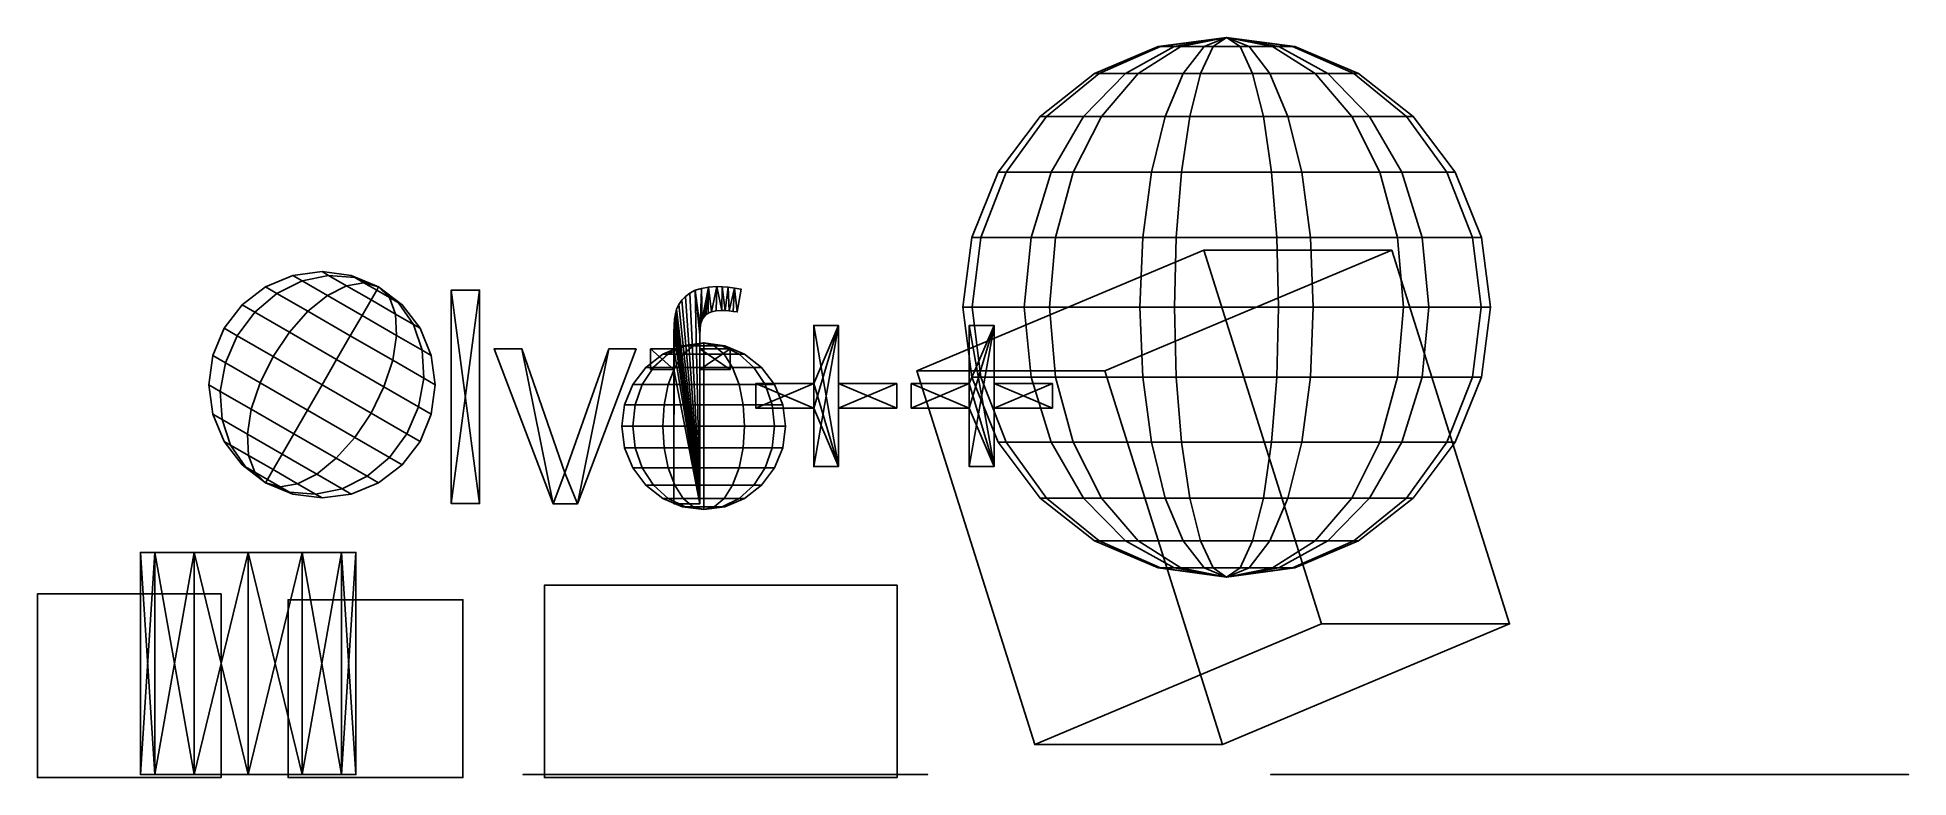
# Model space of a CAD drawing. Header units: metres. Extents: x -1.98 to 4.44, y -0.01 to 2.53.
import ezdxf

# ---------------------------------------------------------------- set-up
doc = ezdxf.new("R2010")
doc.units = ezdxf.units.M

msp = doc.modelspace()

# ---------------------------------------------------------------- linework, layer by layer
at = {"layer": '+'}
for points in [[(0.6819, 1.3417, 0.4981), (0.7669, 1.0568, 0.4981), (0.6819, 1.5417, 0.4981)], [(0.6819, 1.5417, 0.4981), (0.7669, 1.0568, 0.4981), (0.7669, 1.5417, 0.4981)], [(0.7669, 1.5417, 0.2264), (0.6819, 1.3417, 0.2264), (0.6819, 1.5417, 0.2264)], [(0.6819, 1.3417, 0.2264), (0.7669, 1.5417, 0.2264), (0.6819, 1.2577, 0.2264)], [(0.6819, 1.2577, 0.2264), (0.7669, 1.5417, 0.2264), (0.6819, 1.0568, 0.2264)], [(0.6819, 1.0568, 0.2264), (0.7669, 1.5417, 0.2264), (0.7669, 1.0568, 0.2264)], [(0.6819, 1.5417, 0.4981), (0.7669, 1.5417, 0.2264), (0.6819, 1.5417, 0.2264)], [(0.7669, 1.5417, 0.2264), (0.6819, 1.5417, 0.4981), (0.7669, 1.5417, 0.4981)], [(0.6819, 1.5417, 0.4981), (0.6819, 1.3417, 0.2264), (0.6819, 1.3417, 0.4981)], [(0.6819, 1.3417, 0.2264), (0.6819, 1.5417, 0.4981), (0.6819, 1.5417, 0.2264)], [(0.7669, 1.5417, 0.4981), (0.7669, 1.0568, 0.4981), (0.7669, 1.2577, 0.4981)], [(0.7669, 1.5417, 0.4981), (0.7669, 1.2577, 0.4981), (0.7669, 1.3417, 0.4981)], [(0.7669, 1.0568, 0.2264), (0.7669, 1.5417, 0.2264), (0.7669, 1.3417, 0.2264)], [(0.7669, 1.5417, 0.2264), (0.7669, 1.3417, 0.4981), (0.7669, 1.3417, 0.2264)], [(0.7669, 1.3417, 0.4981), (0.7669, 1.5417, 0.2264), (0.7669, 1.5417, 0.4981)], [(1.2159, 1.3417, 0.4981), (1.3009, 1.0568, 0.4981), (1.2159, 1.5417, 0.4981)], [(1.2159, 1.5417, 0.4981), (1.3009, 1.0568, 0.4981), (1.3009, 1.5417, 0.4981)], [(1.3009, 1.5417, 0.2264), (1.2159, 1.3417, 0.2264), (1.2159, 1.5417, 0.2264)], [(1.2159, 1.3417, 0.2264), (1.3009, 1.5417, 0.2264), (1.2159, 1.2577, 0.2264)], [(1.2159, 1.2577, 0.2264), (1.3009, 1.5417, 0.2264), (1.2159, 1.0568, 0.2264)], [(1.2159, 1.0568, 0.2264), (1.3009, 1.5417, 0.2264), (1.3009, 1.0568, 0.2264)], [(1.2159, 1.5417, 0.4981), (1.3009, 1.5417, 0.2264), (1.2159, 1.5417, 0.2264)], [(1.3009, 1.5417, 0.2264), (1.2159, 1.5417, 0.4981), (1.3009, 1.5417, 0.4981)], [(1.2159, 1.5417, 0.4981), (1.2159, 1.3417, 0.2264), (1.2159, 1.3417, 0.4981)], [(1.2159, 1.3417, 0.2264), (1.2159, 1.5417, 0.4981), (1.2159, 1.5417, 0.2264)], [(1.3009, 1.5417, 0.4981), (1.3009, 1.0568, 0.4981), (1.3009, 1.2577, 0.4981)], [(1.3009, 1.5417, 0.4981), (1.3009, 1.2577, 0.4981), (1.3009, 1.3417, 0.4981)], [(1.3009, 1.0568, 0.2264), (1.3009, 1.5417, 0.2264), (1.3009, 1.3417, 0.2264)], [(1.3009, 1.5417, 0.2264), (1.3009, 1.3417, 0.4981), (1.3009, 1.3417, 0.2264)], [(1.3009, 1.3417, 0.4981), (1.3009, 1.5417, 0.2264), (1.3009, 1.5417, 0.4981)], [(0.6819, 1.2577, 0.4981), (0.4829, 1.3417, 0.4981), (0.4829, 1.2577, 0.4981)], [(0.4829, 1.3417, 0.4981), (0.6819, 1.2577, 0.4981), (0.6819, 1.3417, 0.4981)], [(0.6819, 1.3417, 0.2264), (0.4829, 1.2577, 0.2264), (0.4829, 1.3417, 0.2264)], [(0.4829, 1.2577, 0.2264), (0.6819, 1.3417, 0.2264), (0.6819, 1.2577, 0.2264)], [(0.4829, 1.3417, 0.4981), (0.6819, 1.3417, 0.2264), (0.4829, 1.3417, 0.2264)], [(0.6819, 1.3417, 0.2264), (0.4829, 1.3417, 0.4981), (0.6819, 1.3417, 0.4981)], [(0.4829, 1.3417, 0.4981), (0.4829, 1.2577, 0.2264), (0.4829, 1.2577, 0.4981)], [(0.4829, 1.2577, 0.2264), (0.4829, 1.3417, 0.4981), (0.4829, 1.3417, 0.2264)], [(0.6819, 1.2577, 0.4981), (0.7669, 1.0568, 0.4981), (0.6819, 1.3417, 0.4981)], [(0.9669, 1.2577, 0.4981), (0.7669, 1.3417, 0.4981), (0.7669, 1.2577, 0.4981)], [(0.7669, 1.3417, 0.4981), (0.9669, 1.2577, 0.4981), (0.9669, 1.3417, 0.4981)], [(0.9669, 1.3417, 0.2264), (0.7669, 1.2577, 0.2264), (0.7669, 1.3417, 0.2264)], [(0.7669, 1.2577, 0.2264), (0.9669, 1.3417, 0.2264), (0.9669, 1.2577, 0.2264)], [(0.7669, 1.0568, 0.2264), (0.7669, 1.3417, 0.2264), (0.7669, 1.2577, 0.2264)], [(0.7669, 1.3417, 0.4981), (0.9669, 1.3417, 0.2264), (0.7669, 1.3417, 0.2264)], [(0.9669, 1.3417, 0.2264), (0.7669, 1.3417, 0.4981), (0.9669, 1.3417, 0.4981)], [(0.9669, 1.3417, 0.2264), (0.9669, 1.2577, 0.4981), (0.9669, 1.2577, 0.2264)], [(0.9669, 1.2577, 0.4981), (0.9669, 1.3417, 0.2264), (0.9669, 1.3417, 0.4981)], [(1.2159, 1.2577, 0.4981), (1.0169, 1.3417, 0.4981), (1.0169, 1.2577, 0.4981)], [(1.0169, 1.3417, 0.4981), (1.2159, 1.2577, 0.4981), (1.2159, 1.3417, 0.4981)], [(1.2159, 1.3417, 0.2264), (1.0169, 1.2577, 0.2264), (1.0169, 1.3417, 0.2264)], [(1.0169, 1.2577, 0.2264), (1.2159, 1.3417, 0.2264), (1.2159, 1.2577, 0.2264)], [(1.0169, 1.3417, 0.4981), (1.2159, 1.3417, 0.2264), (1.0169, 1.3417, 0.2264)], [(1.2159, 1.3417, 0.2264), (1.0169, 1.3417, 0.4981), (1.2159, 1.3417, 0.4981)], [(1.0169, 1.3417, 0.4981), (1.0169, 1.2577, 0.2264), (1.0169, 1.2577, 0.4981)], [(1.0169, 1.2577, 0.2264), (1.0169, 1.3417, 0.4981), (1.0169, 1.3417, 0.2264)], [(1.2159, 1.2577, 0.4981), (1.3009, 1.0568, 0.4981), (1.2159, 1.3417, 0.4981)], [(1.5009, 1.2577, 0.4981), (1.3009, 1.3417, 0.4981), (1.3009, 1.2577, 0.4981)], [(1.3009, 1.3417, 0.4981), (1.5009, 1.2577, 0.4981), (1.5009, 1.3417, 0.4981)], [(1.5009, 1.3417, 0.2264), (1.3009, 1.2577, 0.2264), (1.3009, 1.3417, 0.2264)], [(1.3009, 1.2577, 0.2264), (1.5009, 1.3417, 0.2264), (1.5009, 1.2577, 0.2264)], [(1.3009, 1.0568, 0.2264), (1.3009, 1.3417, 0.2264), (1.3009, 1.2577, 0.2264)], [(1.3009, 1.3417, 0.4981), (1.5009, 1.3417, 0.2264), (1.3009, 1.3417, 0.2264)], [(1.5009, 1.3417, 0.2264), (1.3009, 1.3417, 0.4981), (1.5009, 1.3417, 0.4981)], [(1.5009, 1.3417, 0.2264), (1.5009, 1.2577, 0.4981), (1.5009, 1.2577, 0.2264)], [(1.5009, 1.2577, 0.4981), (1.5009, 1.3417, 0.2264), (1.5009, 1.3417, 0.4981)], [(0.6819, 1.2577, 0.4981), (0.4829, 1.2577, 0.2264), (0.6819, 1.2577, 0.2264)], [(0.4829, 1.2577, 0.2264), (0.6819, 1.2577, 0.4981), (0.4829, 1.2577, 0.4981)], [(0.7669, 1.0568, 0.4981), (0.6819, 1.2577, 0.4981), (0.6819, 1.0568, 0.4981)], [(0.6819, 1.2577, 0.4981), (0.6819, 1.0568, 0.2264), (0.6819, 1.0568, 0.4981)], [(0.6819, 1.0568, 0.2264), (0.6819, 1.2577, 0.4981), (0.6819, 1.2577, 0.2264)], [(0.9669, 1.2577, 0.4981), (0.7669, 1.2577, 0.2264), (0.9669, 1.2577, 0.2264)], [(0.7669, 1.2577, 0.2264), (0.9669, 1.2577, 0.4981), (0.7669, 1.2577, 0.4981)], [(0.7669, 1.2577, 0.2264), (0.7669, 1.0568, 0.4981), (0.7669, 1.0568, 0.2264)], [(0.7669, 1.0568, 0.4981), (0.7669, 1.2577, 0.2264), (0.7669, 1.2577, 0.4981)], [(1.2159, 1.2577, 0.4981), (1.0169, 1.2577, 0.2264), (1.2159, 1.2577, 0.2264)], [(1.0169, 1.2577, 0.2264), (1.2159, 1.2577, 0.4981), (1.0169, 1.2577, 0.4981)], [(1.3009, 1.0568, 0.4981), (1.2159, 1.2577, 0.4981), (1.2159, 1.0568, 0.4981)], [(1.2159, 1.2577, 0.4981), (1.2159, 1.0568, 0.2264), (1.2159, 1.0568, 0.4981)], [(1.2159, 1.0568, 0.2264), (1.2159, 1.2577, 0.4981), (1.2159, 1.2577, 0.2264)], [(1.5009, 1.2577, 0.4981), (1.3009, 1.2577, 0.2264), (1.5009, 1.2577, 0.2264)], [(1.3009, 1.2577, 0.2264), (1.5009, 1.2577, 0.4981), (1.3009, 1.2577, 0.4981)], [(1.3009, 1.2577, 0.2264), (1.3009, 1.0568, 0.4981), (1.3009, 1.0568, 0.2264)], [(1.3009, 1.0568, 0.4981), (1.3009, 1.2577, 0.2264), (1.3009, 1.2577, 0.4981)], [(0.7669, 1.0568, 0.4981), (0.6819, 1.0568, 0.2264), (0.7669, 1.0568, 0.2264)], [(0.6819, 1.0568, 0.2264), (0.7669, 1.0568, 0.4981), (0.6819, 1.0568, 0.4981)], [(1.3009, 1.0568, 0.4981), (1.2159, 1.0568, 0.2264), (1.3009, 1.0568, 0.2264)], [(1.2159, 1.0568, 0.2264), (1.3009, 1.0568, 0.4981), (1.2159, 1.0568, 0.4981)]]:
    msp.add_3dface(points, dxfattribs=at)
at = {"layer": 'box'}
for points in [[(2.4249, 0.517, 2.4723), (2.0206, 1.7997, 2.2389), (1.0359, 1.3859, 1.6703), (1.4402, 0.1032, 1.9038)], [(1.6809, 1.3859, 0.5532), (1.0359, 1.3859, 1.6703), (2.0206, 1.7997, 2.2389), (2.6656, 1.7997, 1.1217)], [(2.0852, 0.1032, 0.7866), (1.6809, 1.3859, 0.5532), (2.6656, 1.7997, 1.1217), (3.0699, 0.517, 1.3551)], [(2.0206, 1.7997, 2.2389), (2.4249, 0.517, 2.4723), (3.0699, 0.517, 1.3551), (2.6656, 1.7997, 1.1217)], [(1.4402, 0.1032, 1.9038), (1.0359, 1.3859, 1.6703), (1.6809, 1.3859, 0.5532), (2.0852, 0.1032, 0.7866)], [(-0.2421, -0.0102, 1.2556), (-0.2421, 0.6498, 1.2556), (0.9679, 0.6498, 1.2556), (0.9679, -0.0102, 1.2556)], [(0.9679, -0.0102, 1.9656), (0.9679, 0.6498, 1.9656), (-0.2421, 0.6498, 1.9656), (-0.2421, -0.0102, 1.9656)], [(-0.2421, -0.0102, 1.9656), (-0.2421, 0.6498, 1.9656), (-0.2421, 0.6498, 1.2556), (-0.2421, -0.0102, 1.2556)], [(-0.2421, 0.6498, 1.2556), (-0.2421, 0.6498, 1.9656), (0.9679, 0.6498, 1.9656), (0.9679, 0.6498, 1.2556)], [(0.9679, 0.6498, 1.9656), (0.9679, -0.0102, 1.9656), (0.9679, -0.0102, 1.2556), (0.9679, 0.6498, 1.2556)], [(-1.9821, -0.0102, 0.0456), (-1.9821, 0.6198, 0.0456), (-1.3521, 0.6198, 0.0456), (-1.3521, -0.0102, 0.0456)], [(-1.3521, -0.0102, 0.6756), (-1.3521, 0.6198, 0.6756), (-1.9821, 0.6198, 0.6756), (-1.9821, -0.0102, 0.6756)], [(-1.9821, -0.0102, 0.6756), (-1.9821, 0.6198, 0.6756), (-1.9821, 0.6198, 0.0456), (-1.9821, -0.0102, 0.0456)], [(-1.9821, 0.6198, 0.0456), (-1.9821, 0.6198, 0.6756), (-1.3521, 0.6198, 0.6756), (-1.3521, 0.6198, 0.0456)], [(-1.3521, 0.6198, 0.6756), (-1.3521, -0.0102, 0.6756), (-1.3521, -0.0102, 0.0456), (-1.3521, 0.6198, 0.0456)], [(-1.1221, -0.0102, 0.0656), (-1.1221, 0.5998, 0.0656), (-0.5221, 0.5998, 0.0656), (-0.5221, -0.0102, 0.0656)], [(-0.5221, -0.0102, 0.6856), (-0.5221, 0.5998, 0.6856), (-1.1221, 0.5998, 0.6856), (-1.1221, -0.0102, 0.6856)], [(-1.1221, -0.0102, 0.6856), (-1.1221, 0.5998, 0.6856), (-1.1221, 0.5998, 0.0656), (-1.1221, -0.0102, 0.0656)], [(-1.1221, 0.5998, 0.0656), (-1.1221, 0.5998, 0.6856), (-0.5221, 0.5998, 0.6856), (-0.5221, 0.5998, 0.0656)], [(-0.5221, 0.5998, 0.6856), (-0.5221, -0.0102, 0.6856), (-0.5221, -0.0102, 0.0656), (-0.5221, 0.5998, 0.0656)], [(1.4402, 0.1032, 1.9038), (2.0852, 0.1032, 0.7866), (3.0699, 0.517, 1.3551), (2.4249, 0.517, 2.4723)], [(-1.9821, -0.0102, 0.6756), (-1.9821, -0.0102, 0.0456), (-1.3521, -0.0102, 0.0456), (-1.3521, -0.0102, 0.6756)], [(-1.1221, -0.0102, 0.6856), (-1.1221, -0.0102, 0.0656), (-0.5221, -0.0102, 0.0656), (-0.5221, -0.0102, 0.6856)], [(-0.2421, -0.0102, 1.9656), (-0.2421, -0.0102, 1.2556), (0.9679, -0.0102, 1.2556), (0.9679, -0.0102, 1.9656)]]:
    msp.add_3dface(points, dxfattribs=at)
at = {"layer": 'cylinder'}
for points in [[(-1.5793, 0.7623, 1.867), (-1.6288, 0, 1.6708), (-1.5793, 0, 1.867)], [(-1.5793, 0.7623, 1.867), (-1.6288, 0.7623, 1.6708), (-1.6288, 0, 1.6708)], [(-1.6288, 0.7623, 1.6708), (-1.5793, 0, 1.4745), (-1.6288, 0, 1.6708)], [(-1.6288, 0.7623, 1.6708), (-1.5793, 0.7623, 1.4745), (-1.5793, 0, 1.4745)], [(-1.4439, 0.7623, 2.0107), (-1.5793, 0, 1.867), (-1.4439, 0, 2.0107)], [(-1.4439, 0.7623, 2.0107), (-1.5793, 0.7623, 1.867), (-1.5793, 0, 1.867)], [(-1.5793, 0.7623, 1.4745), (-1.4439, 0, 1.3309), (-1.5793, 0, 1.4745)], [(-1.5793, 0.7623, 1.4745), (-1.4439, 0.7623, 1.3309), (-1.4439, 0, 1.3309)], [(-1.259, 0.7623, 2.0632), (-1.4439, 0, 2.0107), (-1.259, 0, 2.0632)], [(-1.259, 0.7623, 2.0632), (-1.4439, 0.7623, 2.0107), (-1.4439, 0, 2.0107)], [(-1.4439, 0.7623, 1.3309), (-1.259, 0, 1.2783), (-1.4439, 0, 1.3309)], [(-1.4439, 0.7623, 1.3309), (-1.259, 0.7623, 1.2783), (-1.259, 0, 1.2783)], [(-1.0741, 0.7623, 2.0107), (-1.259, 0, 2.0632), (-1.0741, 0, 2.0107)], [(-1.0741, 0.7623, 2.0107), (-1.259, 0.7623, 2.0632), (-1.259, 0, 2.0632)], [(-1.259, 0.7623, 1.2783), (-1.0741, 0, 1.3309), (-1.259, 0, 1.2783)], [(-1.259, 0.7623, 1.2783), (-1.0741, 0.7623, 1.3309), (-1.0741, 0, 1.3309)], [(-0.9387, 0.7623, 1.867), (-1.0741, 0, 2.0107), (-0.9387, 0, 1.867)], [(-0.9387, 0.7623, 1.867), (-1.0741, 0.7623, 2.0107), (-1.0741, 0, 2.0107)], [(-1.0741, 0.7623, 1.3309), (-0.9387, 0, 1.4745), (-1.0741, 0, 1.3309)], [(-1.0741, 0.7623, 1.3309), (-0.9387, 0.7623, 1.4745), (-0.9387, 0, 1.4745)], [(-0.9387, 0.7623, 1.4745), (-0.8892, 0, 1.6708), (-0.9387, 0, 1.4745)], [(-0.9387, 0.7623, 1.4745), (-0.8892, 0.7623, 1.6708), (-0.8892, 0, 1.6708)], [(-0.8892, 0.7623, 1.6708), (-0.9387, 0, 1.867), (-0.8892, 0, 1.6708)], [(-0.8892, 0.7623, 1.6708), (-0.9387, 0.7623, 1.867), (-0.9387, 0, 1.867)]]:
    msp.add_3dface(points, dxfattribs=at)
at = {"layer": 'disk'}
for points in [[(2.3971, 0, -0.5255), (2.2505, 0, -0.6991), (3.3449, 0, -0.6991)], [(2.2505, 0, -0.6991), (2.3971, 0, -0.8727), (3.3449, 0, -0.6991)], [(2.7977, 0, -0.3985), (2.3971, 0, -0.5255), (3.3449, 0, -0.6991)], [(2.3971, 0, -0.8727), (2.7977, 0, -0.9998), (3.3449, 0, -0.6991)], [(3.3449, 0, -0.3519), (2.7977, 0, -0.3985), (3.3449, 0, -0.6991)], [(2.7977, 0, -0.9998), (3.3449, 0, -1.0463), (3.3449, 0, -0.6991)], [(4.4393, 0, -0.6991), (4.2927, 0, -0.5255), (3.3449, 0, -0.6991)], [(4.2927, 0, -0.5255), (3.8921, 0, -0.3985), (3.3449, 0, -0.6991)], [(3.8921, 0, -0.3985), (3.3449, 0, -0.3519), (3.3449, 0, -0.6991)], [(3.3449, 0, -1.0463), (3.8921, 0, -0.9998), (3.3449, 0, -0.6991)], [(3.8921, 0, -0.9998), (4.2927, 0, -0.8727), (3.3449, 0, -0.6991)], [(4.2927, 0, -0.8727), (4.4393, 0, -0.6991), (3.3449, 0, -0.6991)]]:
    msp.add_3dface(points, dxfattribs=at)
at = {"layer": 'f'}
for points in [[(0.2963, 1.6687, 0.4981), (0.2993, 1.5622, 0.4981), (0.3208, 1.6732, 0.4981)], [(0.2993, 1.5622, 0.2264), (0.2963, 1.6687, 0.2264), (0.3208, 1.6732, 0.2264)], [(0.2963, 1.6687, 0.4981), (0.3208, 1.6732, 0.2264), (0.2963, 1.6687, 0.2264)], [(0.3208, 1.6732, 0.2264), (0.2963, 1.6687, 0.4981), (0.3208, 1.6732, 0.4981)], [(0.3208, 1.6732, 0.4981), (0.2993, 1.5622, 0.4981), (0.3043, 1.5702, 0.4981)], [(0.2993, 1.5622, 0.2264), (0.3208, 1.6732, 0.2264), (0.3043, 1.5702, 0.2264)], [(0.3208, 1.6732, 0.4981), (0.3043, 1.5702, 0.4981), (0.3113, 1.5777, 0.4981)], [(0.3043, 1.5702, 0.2264), (0.3208, 1.6732, 0.2264), (0.3113, 1.5777, 0.2264)], [(0.3208, 1.6732, 0.4981), (0.3113, 1.5777, 0.4981), (0.3193, 1.5832, 0.4981)], [(0.3113, 1.5777, 0.2264), (0.3208, 1.6732, 0.2264), (0.3193, 1.5832, 0.2264)], [(0.3208, 1.6732, 0.4981), (0.3193, 1.5832, 0.4981), (0.3308, 1.5882, 0.4981)], [(0.3193, 1.5832, 0.2264), (0.3208, 1.6732, 0.2264), (0.3308, 1.5882, 0.2264)], [(0.3208, 1.6732, 0.4981), (0.3308, 1.5882, 0.4981), (0.3493, 1.6747, 0.4981)], [(0.3308, 1.5882, 0.2264), (0.3208, 1.6732, 0.2264), (0.3493, 1.6747, 0.2264)], [(0.3208, 1.6732, 0.4981), (0.3493, 1.6747, 0.2264), (0.3208, 1.6732, 0.2264)], [(0.3493, 1.6747, 0.2264), (0.3208, 1.6732, 0.4981), (0.3493, 1.6747, 0.4981)], [(0.3493, 1.6747, 0.4981), (0.3308, 1.5882, 0.4981), (0.3468, 1.5917, 0.4981)], [(0.3308, 1.5882, 0.2264), (0.3493, 1.6747, 0.2264), (0.3468, 1.5917, 0.2264)], [(0.3493, 1.6747, 0.4981), (0.3468, 1.5917, 0.4981), (0.3663, 1.5927, 0.4981)], [(0.3468, 1.5917, 0.2264), (0.3493, 1.6747, 0.2264), (0.3663, 1.5927, 0.2264)], [(0.3493, 1.6747, 0.4981), (0.3663, 1.5927, 0.4981), (0.3683, 1.6742, 0.4981)], [(0.3663, 1.5927, 0.2264), (0.3493, 1.6747, 0.2264), (0.3683, 1.6742, 0.2264)], [(0.3493, 1.6747, 0.4981), (0.3683, 1.6742, 0.2264), (0.3493, 1.6747, 0.2264)], [(0.3683, 1.6742, 0.2264), (0.3493, 1.6747, 0.4981), (0.3683, 1.6742, 0.4981)], [(0.3683, 1.6742, 0.4981), (0.3663, 1.5927, 0.4981), (0.3783, 1.5922, 0.4981)], [(0.3663, 1.5927, 0.2264), (0.3683, 1.6742, 0.2264), (0.3783, 1.5922, 0.2264)], [(0.3683, 1.6742, 0.4981), (0.3783, 1.5922, 0.4981), (0.3888, 1.6722, 0.4981)], [(0.3783, 1.5922, 0.2264), (0.3683, 1.6742, 0.2264), (0.3888, 1.6722, 0.2264)], [(0.3683, 1.6742, 0.4981), (0.3888, 1.6722, 0.2264), (0.3683, 1.6742, 0.2264)], [(0.3888, 1.6722, 0.2264), (0.3683, 1.6742, 0.4981), (0.3888, 1.6722, 0.4981)], [(0.3888, 1.6722, 0.4981), (0.3783, 1.5922, 0.4981), (0.3913, 1.5912, 0.4981)], [(0.3783, 1.5922, 0.2264), (0.3888, 1.6722, 0.2264), (0.3913, 1.5912, 0.2264)], [(0.3888, 1.6722, 0.4981), (0.3913, 1.5912, 0.4981), (0.4103, 1.6697, 0.4981)], [(0.3913, 1.5912, 0.2264), (0.3888, 1.6722, 0.2264), (0.4103, 1.6697, 0.2264)], [(0.3888, 1.6722, 0.4981), (0.4103, 1.6697, 0.2264), (0.3888, 1.6722, 0.2264)], [(0.4103, 1.6697, 0.2264), (0.3888, 1.6722, 0.4981), (0.4103, 1.6697, 0.4981)], [(0.4103, 1.6697, 0.4981), (0.3913, 1.5912, 0.4981), (0.4053, 1.5897, 0.4981)], [(0.3913, 1.5912, 0.2264), (0.4103, 1.6697, 0.2264), (0.4053, 1.5897, 0.2264)], [(0.4103, 1.6697, 0.4981), (0.4053, 1.5897, 0.4981), (0.4193, 1.5877, 0.4981)], [(0.4053, 1.5897, 0.2264), (0.4103, 1.6697, 0.2264), (0.4193, 1.5877, 0.2264)], [(0.4103, 1.6697, 0.4981), (0.4193, 1.5877, 0.4981), (0.4333, 1.6657, 0.4981)], [(0.4193, 1.5877, 0.2264), (0.4103, 1.6697, 0.2264), (0.4333, 1.6657, 0.2264)], [(0.4103, 1.6697, 0.4981), (0.4333, 1.6657, 0.2264), (0.4103, 1.6697, 0.2264)], [(0.4333, 1.6657, 0.2264), (0.4103, 1.6697, 0.4981), (0.4333, 1.6657, 0.4981)], [(0.2113, 1.5967, 0.4981), (0.2913, 0.9297, 0.4981), (0.2188, 1.6132, 0.4981)], [(0.2913, 0.9297, 0.2264), (0.2113, 1.5967, 0.2264), (0.2188, 1.6132, 0.2264)], [(0.2188, 1.6132, 0.4981), (0.2113, 1.5967, 0.2264), (0.2113, 1.5967, 0.4981)], [(0.2113, 1.5967, 0.2264), (0.2188, 1.6132, 0.4981), (0.2188, 1.6132, 0.2264)], [(0.2188, 1.6132, 0.4981), (0.2913, 0.9297, 0.4981), (0.2288, 1.6282, 0.4981)], [(0.2913, 0.9297, 0.2264), (0.2188, 1.6132, 0.2264), (0.2288, 1.6282, 0.2264)], [(0.2288, 1.6282, 0.4981), (0.2188, 1.6132, 0.2264), (0.2188, 1.6132, 0.4981)], [(0.2188, 1.6132, 0.2264), (0.2288, 1.6282, 0.4981), (0.2288, 1.6282, 0.2264)], [(0.2288, 1.6282, 0.4981), (0.2913, 0.9297, 0.4981), (0.2418, 1.6412, 0.4981)], [(0.2913, 0.9297, 0.2264), (0.2288, 1.6282, 0.2264), (0.2418, 1.6412, 0.2264)], [(0.2418, 1.6412, 0.4981), (0.2288, 1.6282, 0.2264), (0.2288, 1.6282, 0.4981)], [(0.2288, 1.6282, 0.2264), (0.2418, 1.6412, 0.4981), (0.2418, 1.6412, 0.2264)], [(0.2418, 1.6412, 0.4981), (0.2913, 0.9297, 0.4981), (0.2573, 1.6527, 0.4981)], [(0.2913, 0.9297, 0.2264), (0.2418, 1.6412, 0.2264), (0.2573, 1.6527, 0.2264)], [(0.2418, 1.6412, 0.4981), (0.2573, 1.6527, 0.2264), (0.2418, 1.6412, 0.2264)], [(0.2573, 1.6527, 0.2264), (0.2418, 1.6412, 0.4981), (0.2573, 1.6527, 0.4981)], [(0.2573, 1.6527, 0.4981), (0.2913, 0.9297, 0.4981), (0.2753, 1.6622, 0.4981)], [(0.2913, 0.9297, 0.2264), (0.2573, 1.6527, 0.2264), (0.2753, 1.6622, 0.2264)], [(0.2573, 1.6527, 0.4981), (0.2753, 1.6622, 0.2264), (0.2573, 1.6527, 0.2264)], [(0.2753, 1.6622, 0.2264), (0.2573, 1.6527, 0.4981), (0.2753, 1.6622, 0.4981)], [(0.2753, 1.6622, 0.4981), (0.2918, 1.5307, 0.4981), (0.2963, 1.6687, 0.4981)], [(0.2918, 1.5307, 0.2264), (0.2753, 1.6622, 0.2264), (0.2963, 1.6687, 0.2264)], [(0.2753, 1.6622, 0.4981), (0.2963, 1.6687, 0.2264), (0.2753, 1.6622, 0.2264)], [(0.2963, 1.6687, 0.2264), (0.2753, 1.6622, 0.4981), (0.2963, 1.6687, 0.4981)], [(0.2753, 1.6622, 0.4981), (0.2913, 0.9297, 0.4981), (0.2913, 1.5097, 0.4981)], [(0.2753, 1.6622, 0.4981), (0.2913, 1.5097, 0.4981), (0.2918, 1.5307, 0.4981)], [(0.2753, 1.6622, 0.2264), (0.2918, 1.5307, 0.2264), (0.2913, 1.5097, 0.2264)], [(0.2913, 0.9297, 0.2264), (0.2753, 1.6622, 0.2264), (0.2913, 1.5097, 0.2264)], [(0.2963, 1.6687, 0.4981), (0.2918, 1.5307, 0.4981), (0.2948, 1.5487, 0.4981)], [(0.2918, 1.5307, 0.2264), (0.2963, 1.6687, 0.2264), (0.2948, 1.5487, 0.2264)], [(0.2963, 1.6687, 0.4981), (0.2948, 1.5487, 0.4981), (0.2993, 1.5622, 0.4981)], [(0.2948, 1.5487, 0.2264), (0.2963, 1.6687, 0.2264), (0.2993, 1.5622, 0.2264)], [(0.4333, 1.6657, 0.2264), (0.4193, 1.5877, 0.4981), (0.4193, 1.5877, 0.2264)], [(0.4193, 1.5877, 0.4981), (0.4333, 1.6657, 0.2264), (0.4333, 1.6657, 0.4981)], [(0.2023, 1.5167, 0.4981), (0.2913, 0.9297, 0.4981), (0.2028, 1.5417, 0.4981)], [(0.2028, 1.5417, 0.2264), (0.2023, 1.4607, 0.2264), (0.2023, 1.5167, 0.2264)], [(0.2023, 1.4607, 0.2264), (0.2028, 1.5417, 0.2264), (0.2023, 1.3907, 0.2264)], [(0.2023, 1.3907, 0.2264), (0.2028, 1.5417, 0.2264), (0.2023, 0.9297, 0.2264)], [(0.2023, 0.9297, 0.2264), (0.2028, 1.5417, 0.2264), (0.2913, 0.9297, 0.2264)], [(0.2028, 1.5417, 0.4981), (0.2023, 1.5167, 0.2264), (0.2023, 1.5167, 0.4981)], [(0.2023, 1.5167, 0.2264), (0.2028, 1.5417, 0.4981), (0.2028, 1.5417, 0.2264)], [(0.2028, 1.5417, 0.4981), (0.2913, 0.9297, 0.4981), (0.2043, 1.5632, 0.4981)], [(0.2913, 0.9297, 0.2264), (0.2028, 1.5417, 0.2264), (0.2043, 1.5632, 0.2264)], [(0.2043, 1.5632, 0.4981), (0.2028, 1.5417, 0.2264), (0.2028, 1.5417, 0.4981)], [(0.2028, 1.5417, 0.2264), (0.2043, 1.5632, 0.4981), (0.2043, 1.5632, 0.2264)], [(0.2043, 1.5632, 0.4981), (0.2913, 0.9297, 0.4981), (0.2073, 1.5817, 0.4981)], [(0.2913, 0.9297, 0.2264), (0.2043, 1.5632, 0.2264), (0.2073, 1.5817, 0.2264)], [(0.2073, 1.5817, 0.4981), (0.2043, 1.5632, 0.2264), (0.2043, 1.5632, 0.4981)], [(0.2043, 1.5632, 0.2264), (0.2073, 1.5817, 0.4981), (0.2073, 1.5817, 0.2264)], [(0.2073, 1.5817, 0.4981), (0.2913, 0.9297, 0.4981), (0.2113, 1.5967, 0.4981)], [(0.2913, 0.9297, 0.2264), (0.2073, 1.5817, 0.2264), (0.2113, 1.5967, 0.2264)], [(0.2113, 1.5967, 0.4981), (0.2073, 1.5817, 0.2264), (0.2073, 1.5817, 0.4981)], [(0.2073, 1.5817, 0.2264), (0.2113, 1.5967, 0.4981), (0.2113, 1.5967, 0.2264)], [(0.2948, 1.5487, 0.2264), (0.2918, 1.5307, 0.4981), (0.2918, 1.5307, 0.2264)], [(0.2918, 1.5307, 0.4981), (0.2948, 1.5487, 0.2264), (0.2948, 1.5487, 0.4981)], [(0.2993, 1.5622, 0.2264), (0.2948, 1.5487, 0.4981), (0.2948, 1.5487, 0.2264)], [(0.2948, 1.5487, 0.4981), (0.2993, 1.5622, 0.2264), (0.2993, 1.5622, 0.4981)], [(0.3043, 1.5702, 0.2264), (0.2993, 1.5622, 0.4981), (0.2993, 1.5622, 0.2264)], [(0.2993, 1.5622, 0.4981), (0.3043, 1.5702, 0.2264), (0.3043, 1.5702, 0.4981)], [(0.3113, 1.5777, 0.2264), (0.3043, 1.5702, 0.4981), (0.3043, 1.5702, 0.2264)], [(0.3043, 1.5702, 0.4981), (0.3113, 1.5777, 0.2264), (0.3113, 1.5777, 0.4981)], [(0.3193, 1.5832, 0.4981), (0.3113, 1.5777, 0.2264), (0.3193, 1.5832, 0.2264)], [(0.3113, 1.5777, 0.2264), (0.3193, 1.5832, 0.4981), (0.3113, 1.5777, 0.4981)], [(0.3308, 1.5882, 0.4981), (0.3193, 1.5832, 0.2264), (0.3308, 1.5882, 0.2264)], [(0.3193, 1.5832, 0.2264), (0.3308, 1.5882, 0.4981), (0.3193, 1.5832, 0.4981)], [(0.3468, 1.5917, 0.4981), (0.3308, 1.5882, 0.2264), (0.3468, 1.5917, 0.2264)], [(0.3308, 1.5882, 0.2264), (0.3468, 1.5917, 0.4981), (0.3308, 1.5882, 0.4981)], [(0.3663, 1.5927, 0.4981), (0.3468, 1.5917, 0.2264), (0.3663, 1.5927, 0.2264)], [(0.3468, 1.5917, 0.2264), (0.3663, 1.5927, 0.4981), (0.3468, 1.5917, 0.4981)], [(0.3783, 1.5922, 0.4981), (0.3663, 1.5927, 0.2264), (0.3783, 1.5922, 0.2264)], [(0.3663, 1.5927, 0.2264), (0.3783, 1.5922, 0.4981), (0.3663, 1.5927, 0.4981)], [(0.3913, 1.5912, 0.4981), (0.3783, 1.5922, 0.2264), (0.3913, 1.5912, 0.2264)], [(0.3783, 1.5922, 0.2264), (0.3913, 1.5912, 0.4981), (0.3783, 1.5922, 0.4981)], [(0.4053, 1.5897, 0.4981), (0.3913, 1.5912, 0.2264), (0.4053, 1.5897, 0.2264)], [(0.3913, 1.5912, 0.2264), (0.4053, 1.5897, 0.4981), (0.3913, 1.5912, 0.4981)], [(0.4193, 1.5877, 0.4981), (0.4053, 1.5897, 0.2264), (0.4193, 1.5877, 0.2264)], [(0.4053, 1.5897, 0.2264), (0.4193, 1.5877, 0.4981), (0.4053, 1.5897, 0.4981)], [(0.2023, 1.4607, 0.4981), (0.2913, 0.9297, 0.4981), (0.2023, 1.5167, 0.4981)], [(0.2023, 1.5167, 0.4981), (0.2023, 1.4607, 0.2264), (0.2023, 1.4607, 0.4981)], [(0.2023, 1.4607, 0.2264), (0.2023, 1.5167, 0.4981), (0.2023, 1.5167, 0.2264)], [(0.2918, 1.5307, 0.2264), (0.2913, 1.5097, 0.4981), (0.2913, 1.5097, 0.2264)], [(0.2913, 1.5097, 0.4981), (0.2918, 1.5307, 0.2264), (0.2918, 1.5307, 0.4981)], [(0.2913, 1.5097, 0.4981), (0.2913, 0.9297, 0.4981), (0.2913, 1.3907, 0.4981)], [(0.2913, 1.5097, 0.4981), (0.2913, 1.3907, 0.4981), (0.2913, 1.4607, 0.4981)], [(0.2913, 0.9297, 0.2264), (0.2913, 1.5097, 0.2264), (0.2913, 1.4607, 0.2264)], [(0.2913, 1.5097, 0.2264), (0.2913, 1.4607, 0.4981), (0.2913, 1.4607, 0.2264)], [(0.2913, 1.4607, 0.4981), (0.2913, 1.5097, 0.2264), (0.2913, 1.5097, 0.4981)], [(0.2023, 1.3907, 0.4981), (0.1223, 1.4607, 0.4981), (0.1223, 1.3907, 0.4981)], [(0.1223, 1.4607, 0.4981), (0.2023, 1.3907, 0.4981), (0.2023, 1.4607, 0.4981)], [(0.2023, 1.4607, 0.2264), (0.1223, 1.3907, 0.2264), (0.1223, 1.4607, 0.2264)], [(0.1223, 1.3907, 0.2264), (0.2023, 1.4607, 0.2264), (0.2023, 1.3907, 0.2264)], [(0.1223, 1.4607, 0.4981), (0.2023, 1.4607, 0.2264), (0.1223, 1.4607, 0.2264)], [(0.2023, 1.4607, 0.2264), (0.1223, 1.4607, 0.4981), (0.2023, 1.4607, 0.4981)], [(0.1223, 1.4607, 0.4981), (0.1223, 1.3907, 0.2264), (0.1223, 1.3907, 0.4981)], [(0.1223, 1.3907, 0.2264), (0.1223, 1.4607, 0.4981), (0.1223, 1.4607, 0.2264)], [(0.2023, 1.3907, 0.4981), (0.2913, 0.9297, 0.4981), (0.2023, 1.4607, 0.4981)], [(0.3953, 1.3907, 0.4981), (0.2913, 1.4607, 0.4981), (0.2913, 1.3907, 0.4981)], [(0.2913, 1.4607, 0.4981), (0.3953, 1.3907, 0.4981), (0.3953, 1.4607, 0.4981)], [(0.3953, 1.4607, 0.2264), (0.2913, 1.3907, 0.2264), (0.2913, 1.4607, 0.2264)], [(0.2913, 1.3907, 0.2264), (0.3953, 1.4607, 0.2264), (0.3953, 1.3907, 0.2264)], [(0.2913, 0.9297, 0.2264), (0.2913, 1.4607, 0.2264), (0.2913, 1.3907, 0.2264)], [(0.2913, 1.4607, 0.4981), (0.3953, 1.4607, 0.2264), (0.2913, 1.4607, 0.2264)], [(0.3953, 1.4607, 0.2264), (0.2913, 1.4607, 0.4981), (0.3953, 1.4607, 0.4981)], [(0.3953, 1.4607, 0.2264), (0.3953, 1.3907, 0.4981), (0.3953, 1.3907, 0.2264)], [(0.3953, 1.3907, 0.4981), (0.3953, 1.4607, 0.2264), (0.3953, 1.4607, 0.4981)], [(0.2023, 1.3907, 0.4981), (0.1223, 1.3907, 0.2264), (0.2023, 1.3907, 0.2264)], [(0.1223, 1.3907, 0.2264), (0.2023, 1.3907, 0.4981), (0.1223, 1.3907, 0.4981)], [(0.2913, 0.9297, 0.4981), (0.2023, 1.3907, 0.4981), (0.2023, 0.9297, 0.4981)], [(0.2023, 1.3907, 0.4981), (0.2023, 0.9297, 0.2264), (0.2023, 0.9297, 0.4981)], [(0.2023, 0.9297, 0.2264), (0.2023, 1.3907, 0.4981), (0.2023, 1.3907, 0.2264)], [(0.3953, 1.3907, 0.4981), (0.2913, 1.3907, 0.2264), (0.3953, 1.3907, 0.2264)], [(0.2913, 1.3907, 0.2264), (0.3953, 1.3907, 0.4981), (0.2913, 1.3907, 0.4981)], [(0.2913, 1.3907, 0.2264), (0.2913, 0.9297, 0.4981), (0.2913, 0.9297, 0.2264)], [(0.2913, 0.9297, 0.4981), (0.2913, 1.3907, 0.2264), (0.2913, 1.3907, 0.4981)], [(0.2913, 0.9297, 0.4981), (0.2023, 0.9297, 0.2264), (0.2913, 0.9297, 0.2264)], [(0.2023, 0.9297, 0.2264), (0.2913, 0.9297, 0.4981), (0.2023, 0.9297, 0.4981)]]:
    msp.add_3dface(points, dxfattribs=at)
at = {"layer": 'I'}
for points in [[(-0.465, 0.9298, 0.4981), (-0.562, 1.6628, 0.4981), (-0.562, 0.9298, 0.4981)], [(-0.562, 1.6628, 0.4981), (-0.465, 0.9298, 0.4981), (-0.465, 1.6628, 0.4981)], [(-0.465, 1.6628, 0.2264), (-0.562, 0.9298, 0.2264), (-0.562, 1.6628, 0.2264)], [(-0.562, 0.9298, 0.2264), (-0.465, 1.6628, 0.2264), (-0.465, 0.9298, 0.2264)], [(-0.562, 1.6628, 0.4981), (-0.562, 0.9298, 0.2264), (-0.562, 0.9298, 0.4981)], [(-0.562, 0.9298, 0.2264), (-0.562, 1.6628, 0.4981), (-0.562, 1.6628, 0.2264)], [(-0.562, 1.6628, 0.4981), (-0.465, 1.6628, 0.2264), (-0.562, 1.6628, 0.2264)], [(-0.465, 1.6628, 0.2264), (-0.562, 1.6628, 0.4981), (-0.465, 1.6628, 0.4981)], [(-0.465, 1.6628, 0.2264), (-0.465, 0.9298, 0.4981), (-0.465, 0.9298, 0.2264)], [(-0.465, 0.9298, 0.4981), (-0.465, 1.6628, 0.2264), (-0.465, 1.6628, 0.4981)], [(-0.465, 0.9298, 0.4981), (-0.562, 0.9298, 0.2264), (-0.465, 0.9298, 0.2264)], [(-0.562, 0.9298, 0.2264), (-0.465, 0.9298, 0.4981), (-0.562, 0.9298, 0.4981)]]:
    msp.add_3dface(points, dxfattribs=at)
at = {"layer": 'mesh'}
for points in [[(-0.3156, 0, -0.1557), (-0.3156, 0, -0.0161), (-0.142, 0, -0.0161)], [(-0.3156, 0, -0.1557), (-0.142, 0, -0.0161), (-0.142, 0, -0.1557)], [(-0.3156, 0, -0.0161), (-0.3156, 0, 0.1236), (-0.142, 0, -0.0161)], [(-0.142, 0, -0.0161), (-0.3156, 0, 0.1236), (-0.142, 0, 0.1236)], [(-0.3156, 0, 0.1236), (-0.3156, 0, 0.2632), (-0.142, 0, 0.2632)], [(-0.3156, 0, 0.1236), (-0.142, 0, 0.2632), (-0.142, 0, 0.1236)], [(-0.3156, 0, 0.2632), (-0.3156, 0, 0.4028), (-0.142, 0, 0.2632)], [(-0.142, 0, 0.2632), (-0.3156, 0, 0.4028), (-0.142, 0, 0.4028)], [(-0.3156, 0, 0.4028), (-0.3156, 0, 0.5424), (-0.142, 0, 0.5424)], [(-0.3156, 0, 0.4028), (-0.142, 0, 0.5424), (-0.142, 0, 0.4028)], [(-0.3156, 0, 0.5424), (-0.3156, 0, 0.6821), (-0.142, 0, 0.5424)], [(-0.142, 0, 0.5424), (-0.3156, 0, 0.6821), (-0.142, 0, 0.6821)], [(-0.3156, 0, 0.6821), (-0.3156, 0, 0.8217), (-0.142, 0, 0.8217)], [(-0.3156, 0, 0.6821), (-0.142, 0, 0.8217), (-0.142, 0, 0.6821)], [(-0.3156, 0, 0.8217), (-0.3156, 0, 0.9613), (-0.142, 0, 0.8217)], [(-0.142, 0, 0.8217), (-0.3156, 0, 0.9613), (-0.142, 0, 0.9613)], [(-0.142, 0, -0.1557), (-0.142, 0, -0.0161), (0.0316, 0, -0.1557)], [(0.0316, 0, -0.1557), (-0.142, 0, -0.0161), (0.0316, 0, -0.0161)], [(-0.142, 0, -0.0161), (-0.142, 0, 0.1236), (0.0316, 0, 0.1236)], [(-0.142, 0, -0.0161), (0.0316, 0, 0.1236), (0.0316, 0, -0.0161)], [(-0.142, 0, 0.1236), (-0.142, 0, 0.2632), (0.0316, 0, 0.1236)], [(0.0316, 0, 0.1236), (-0.142, 0, 0.2632), (0.0316, 0, 0.2632)], [(-0.142, 0, 0.2632), (-0.142, 0, 0.4028), (0.0316, 0, 0.4028)], [(-0.142, 0, 0.2632), (0.0316, 0, 0.4028), (0.0316, 0, 0.2632)], [(-0.142, 0, 0.4028), (-0.142, 0, 0.5424), (0.0316, 0, 0.4028)], [(0.0316, 0, 0.4028), (-0.142, 0, 0.5424), (0.0316, 0, 0.5424)], [(-0.142, 0, 0.5424), (-0.142, 0, 0.6821), (0.0316, 0, 0.6821)], [(-0.142, 0, 0.5424), (0.0316, 0, 0.6821), (0.0316, 0, 0.5424)], [(-0.142, 0, 0.6821), (-0.142, 0, 0.8217), (0.0316, 0, 0.6821)], [(0.0316, 0, 0.6821), (-0.142, 0, 0.8217), (0.0316, 0, 0.8217)], [(-0.142, 0, 0.8217), (-0.142, 0, 0.9613), (0.0316, 0, 0.9613)], [(-0.142, 0, 0.8217), (0.0316, 0, 0.9613), (0.0316, 0, 0.8217)], [(0.0316, 0, -0.1557), (0.0316, 0, -0.0161), (0.2052, 0, -0.0161)], [(0.0316, 0, -0.1557), (0.2052, 0, -0.0161), (0.2052, 0, -0.1557)], [(0.0316, 0, -0.0161), (0.0316, 0, 0.1236), (0.2052, 0, -0.0161)], [(0.2052, 0, -0.0161), (0.0316, 0, 0.1236), (0.2052, 0, 0.1236)], [(0.0316, 0, 0.1236), (0.0316, 0, 0.2632), (0.2052, 0, 0.2632)], [(0.0316, 0, 0.1236), (0.2052, 0, 0.2632), (0.2052, 0, 0.1236)], [(0.0316, 0, 0.2632), (0.0316, 0, 0.4028), (0.2052, 0, 0.2632)], [(0.2052, 0, 0.2632), (0.0316, 0, 0.4028), (0.2052, 0, 0.4028)], [(0.0316, 0, 0.4028), (0.0316, 0, 0.5424), (0.2052, 0, 0.5424)], [(0.0316, 0, 0.4028), (0.2052, 0, 0.5424), (0.2052, 0, 0.4028)], [(0.0316, 0, 0.5424), (0.0316, 0, 0.6821), (0.2052, 0, 0.5424)], [(0.2052, 0, 0.5424), (0.0316, 0, 0.6821), (0.2052, 0, 0.6821)], [(0.0316, 0, 0.6821), (0.0316, 0, 0.8217), (0.2052, 0, 0.8217)], [(0.0316, 0, 0.6821), (0.2052, 0, 0.8217), (0.2052, 0, 0.6821)], [(0.0316, 0, 0.8217), (0.0316, 0, 0.9613), (0.2052, 0, 0.8217)], [(0.2052, 0, 0.8217), (0.0316, 0, 0.9613), (0.2052, 0, 0.9613)], [(0.2052, 0, -0.1557), (0.2052, 0, -0.0161), (0.3788, 0, -0.1557)], [(0.3788, 0, -0.1557), (0.2052, 0, -0.0161), (0.3788, 0, -0.0161)], [(0.2052, 0, -0.0161), (0.2052, 0, 0.1236), (0.3788, 0, 0.1236)], [(0.2052, 0, -0.0161), (0.3788, 0, 0.1236), (0.3788, 0, -0.0161)], [(0.2052, 0, 0.1236), (0.2052, 0, 0.2632), (0.3788, 0, 0.1236)], [(0.3788, 0, 0.1236), (0.2052, 0, 0.2632), (0.3788, 0, 0.2632)], [(0.2052, 0, 0.2632), (0.2052, 0, 0.4028), (0.3788, 0, 0.4028)], [(0.2052, 0, 0.2632), (0.3788, 0, 0.4028), (0.3788, 0, 0.2632)], [(0.2052, 0, 0.4028), (0.2052, 0, 0.5424), (0.3788, 0, 0.4028)], [(0.3788, 0, 0.4028), (0.2052, 0, 0.5424), (0.3788, 0, 0.5424)], [(0.2052, 0, 0.5424), (0.2052, 0, 0.6821), (0.3788, 0, 0.6821)], [(0.2052, 0, 0.5424), (0.3788, 0, 0.6821), (0.3788, 0, 0.5424)], [(0.2052, 0, 0.6821), (0.2052, 0, 0.8217), (0.3788, 0, 0.6821)], [(0.3788, 0, 0.6821), (0.2052, 0, 0.8217), (0.3788, 0, 0.8217)], [(0.2052, 0, 0.8217), (0.2052, 0, 0.9613), (0.3788, 0, 0.9613)], [(0.2052, 0, 0.8217), (0.3788, 0, 0.9613), (0.3788, 0, 0.8217)], [(0.3788, 0, -0.1557), (0.3788, 0, -0.0161), (0.5524, 0, -0.0161)], [(0.3788, 0, -0.1557), (0.5524, 0, -0.0161), (0.5524, 0, -0.1557)], [(0.3788, 0, -0.0161), (0.3788, 0, 0.1236), (0.5524, 0, -0.0161)], [(0.5524, 0, -0.0161), (0.3788, 0, 0.1236), (0.5524, 0, 0.1236)], [(0.3788, 0, 0.1236), (0.3788, 0, 0.2632), (0.5524, 0, 0.2632)], [(0.3788, 0, 0.1236), (0.5524, 0, 0.2632), (0.5524, 0, 0.1236)], [(0.3788, 0, 0.2632), (0.3788, 0, 0.4028), (0.5524, 0, 0.2632)], [(0.5524, 0, 0.2632), (0.3788, 0, 0.4028), (0.5524, 0, 0.4028)], [(0.3788, 0, 0.4028), (0.3788, 0, 0.5424), (0.5524, 0, 0.5424)], [(0.3788, 0, 0.4028), (0.5524, 0, 0.5424), (0.5524, 0, 0.4028)], [(0.3788, 0, 0.5424), (0.3788, 0, 0.6821), (0.5524, 0, 0.5424)], [(0.5524, 0, 0.5424), (0.3788, 0, 0.6821), (0.5524, 0, 0.6821)], [(0.3788, 0, 0.6821), (0.3788, 0, 0.8217), (0.5524, 0, 0.8217)], [(0.3788, 0, 0.6821), (0.5524, 0, 0.8217), (0.5524, 0, 0.6821)], [(0.3788, 0, 0.8217), (0.3788, 0, 0.9613), (0.5524, 0, 0.8217)], [(0.5524, 0, 0.8217), (0.3788, 0, 0.9613), (0.5524, 0, 0.9613)], [(0.5524, 0, -0.1557), (0.5524, 0, -0.0161), (0.7259, 0, -0.1557)], [(0.7259, 0, -0.1557), (0.5524, 0, -0.0161), (0.7259, 0, -0.0161)], [(0.5524, 0, -0.0161), (0.5524, 0, 0.1236), (0.7259, 0, 0.1236)], [(0.5524, 0, -0.0161), (0.7259, 0, 0.1236), (0.7259, 0, -0.0161)], [(0.5524, 0, 0.1236), (0.5524, 0, 0.2632), (0.7259, 0, 0.1236)], [(0.7259, 0, 0.1236), (0.5524, 0, 0.2632), (0.7259, 0, 0.2632)], [(0.5524, 0, 0.2632), (0.5524, 0, 0.4028), (0.7259, 0, 0.4028)], [(0.5524, 0, 0.2632), (0.7259, 0, 0.4028), (0.7259, 0, 0.2632)], [(0.5524, 0, 0.4028), (0.5524, 0, 0.5424), (0.7259, 0, 0.4028)], [(0.7259, 0, 0.4028), (0.5524, 0, 0.5424), (0.7259, 0, 0.5424)], [(0.5524, 0, 0.5424), (0.5524, 0, 0.6821), (0.7259, 0, 0.6821)], [(0.5524, 0, 0.5424), (0.7259, 0, 0.6821), (0.7259, 0, 0.5424)], [(0.5524, 0, 0.6821), (0.5524, 0, 0.8217), (0.7259, 0, 0.6821)], [(0.7259, 0, 0.6821), (0.5524, 0, 0.8217), (0.7259, 0, 0.8217)], [(0.5524, 0, 0.8217), (0.5524, 0, 0.9613), (0.7259, 0, 0.9613)], [(0.5524, 0, 0.8217), (0.7259, 0, 0.9613), (0.7259, 0, 0.8217)], [(0.7259, 0, -0.1557), (0.7259, 0, -0.0161), (0.8995, 0, -0.0161)], [(0.7259, 0, -0.1557), (0.8995, 0, -0.0161), (0.8995, 0, -0.1557)], [(0.7259, 0, -0.0161), (0.7259, 0, 0.1236), (0.8995, 0, -0.0161)], [(0.8995, 0, -0.0161), (0.7259, 0, 0.1236), (0.8995, 0, 0.1236)], [(0.7259, 0, 0.1236), (0.7259, 0, 0.2632), (0.8995, 0, 0.2632)], [(0.7259, 0, 0.1236), (0.8995, 0, 0.2632), (0.8995, 0, 0.1236)], [(0.7259, 0, 0.2632), (0.7259, 0, 0.4028), (0.8995, 0, 0.2632)], [(0.8995, 0, 0.2632), (0.7259, 0, 0.4028), (0.8995, 0, 0.4028)], [(0.7259, 0, 0.4028), (0.7259, 0, 0.5424), (0.8995, 0, 0.5424)], [(0.7259, 0, 0.4028), (0.8995, 0, 0.5424), (0.8995, 0, 0.4028)], [(0.7259, 0, 0.5424), (0.7259, 0, 0.6821), (0.8995, 0, 0.5424)], [(0.8995, 0, 0.5424), (0.7259, 0, 0.6821), (0.8995, 0, 0.6821)], [(0.7259, 0, 0.6821), (0.7259, 0, 0.8217), (0.8995, 0, 0.8217)], [(0.7259, 0, 0.6821), (0.8995, 0, 0.8217), (0.8995, 0, 0.6821)], [(0.7259, 0, 0.8217), (0.7259, 0, 0.9613), (0.8995, 0, 0.8217)], [(0.8995, 0, 0.8217), (0.7259, 0, 0.9613), (0.8995, 0, 0.9613)], [(0.8995, 0, -0.1557), (0.8995, 0, -0.0161), (1.0731, 0, -0.1557)], [(1.0731, 0, -0.1557), (0.8995, 0, -0.0161), (1.0731, 0, -0.0161)], [(0.8995, 0, -0.0161), (0.8995, 0, 0.1236), (1.0731, 0, 0.1236)], [(0.8995, 0, -0.0161), (1.0731, 0, 0.1236), (1.0731, 0, -0.0161)], [(0.8995, 0, 0.1236), (0.8995, 0, 0.2632), (1.0731, 0, 0.1236)], [(1.0731, 0, 0.1236), (0.8995, 0, 0.2632), (1.0731, 0, 0.2632)], [(0.8995, 0, 0.2632), (0.8995, 0, 0.4028), (1.0731, 0, 0.4028)], [(0.8995, 0, 0.2632), (1.0731, 0, 0.4028), (1.0731, 0, 0.2632)], [(0.8995, 0, 0.4028), (0.8995, 0, 0.5424), (1.0731, 0, 0.4028)], [(1.0731, 0, 0.4028), (0.8995, 0, 0.5424), (1.0731, 0, 0.5424)], [(0.8995, 0, 0.5424), (0.8995, 0, 0.6821), (1.0731, 0, 0.6821)], [(0.8995, 0, 0.5424), (1.0731, 0, 0.6821), (1.0731, 0, 0.5424)], [(0.8995, 0, 0.6821), (0.8995, 0, 0.8217), (1.0731, 0, 0.6821)], [(1.0731, 0, 0.6821), (0.8995, 0, 0.8217), (1.0731, 0, 0.8217)], [(0.8995, 0, 0.8217), (0.8995, 0, 0.9613), (1.0731, 0, 0.9613)], [(0.8995, 0, 0.8217), (1.0731, 0, 0.9613), (1.0731, 0, 0.8217)]]:
    msp.add_3dface(points, dxfattribs=at)
at = {"layer": 'sphere'}
for points in [[(2.0987, 2.5298, -1.2576), (1.8644, 2.4983, -1.2945), (1.8726, 2.4983, -1.1707)], [(2.0987, 2.5298, -1.2576), (1.9189, 2.4983, -1.4084), (1.8644, 2.4983, -1.2945)], [(2.0987, 2.5298, -1.2576), (1.8726, 2.4983, -1.1707), (1.9415, 2.4983, -1.0702)], [(2.0987, 2.5298, -1.2576), (2.0216, 2.4983, -1.4819), (1.9189, 2.4983, -1.4084)], [(2.0987, 2.5298, -1.2576), (1.9415, 2.4983, -1.0702), (2.0524, 2.4983, -1.0199)], [(2.0987, 2.5298, -1.2576), (2.145, 2.4983, -1.4953), (2.0216, 2.4983, -1.4819)], [(2.0987, 2.5298, -1.2576), (2.0524, 2.4983, -1.0199), (2.1758, 2.4983, -1.0332)], [(2.0987, 2.5298, -1.2576), (2.2559, 2.4983, -1.4449), (2.145, 2.4983, -1.4953)], [(2.0987, 2.5298, -1.2576), (2.3247, 2.4983, -1.3444), (2.2559, 2.4983, -1.4449)], [(2.0987, 2.5298, -1.2576), (2.333, 2.4983, -1.2206), (2.3247, 2.4983, -1.3444)], [(2.0987, 2.5298, -1.2576), (2.2785, 2.4983, -1.1067), (2.333, 2.4983, -1.2206)], [(2.0987, 2.5298, -1.2576), (2.1758, 2.4983, -1.0332), (2.2785, 2.4983, -1.1067)], [(1.662, 2.4057, -1.0898), (1.8726, 2.4983, -1.1707), (1.8644, 2.4983, -1.2945), (1.646, 2.4057, -1.329)], [(1.646, 2.4057, -1.329), (1.8644, 2.4983, -1.2945), (1.9189, 2.4983, -1.4084), (1.7514, 2.4057, -1.549)], [(1.7949, 2.4057, -0.8956), (1.9415, 2.4983, -1.0702), (1.8726, 2.4983, -1.1707), (1.662, 2.4057, -1.0898)], [(1.7514, 2.4057, -1.549), (1.9189, 2.4983, -1.4084), (2.0216, 2.4983, -1.4819), (1.9498, 2.4057, -1.6909)], [(2.0093, 2.4057, -0.7984), (2.0524, 2.4983, -1.0199), (1.9415, 2.4983, -1.0702), (1.7949, 2.4057, -0.8956)], [(1.9498, 2.4057, -1.6909), (2.0216, 2.4983, -1.4819), (2.145, 2.4983, -1.4953), (2.1881, 2.4057, -1.7168)], [(2.2476, 2.4057, -0.8242), (2.1758, 2.4983, -1.0332), (2.0524, 2.4983, -1.0199), (2.0093, 2.4057, -0.7984)], [(2.1881, 2.4057, -1.7168), (2.145, 2.4983, -1.4953), (2.2559, 2.4983, -1.4449), (2.4024, 2.4057, -1.6196)], [(2.446, 2.4057, -0.9661), (2.2785, 2.4983, -1.1067), (2.1758, 2.4983, -1.0332), (2.2476, 2.4057, -0.8242)], [(2.4024, 2.4057, -1.6196), (2.2559, 2.4983, -1.4449), (2.3247, 2.4983, -1.3444), (2.5354, 2.4057, -1.4253)], [(2.5513, 2.4057, -1.1862), (2.333, 2.4983, -1.2206), (2.2785, 2.4983, -1.1067), (2.446, 2.4057, -0.9661)], [(2.5354, 2.4057, -1.4253), (2.3247, 2.4983, -1.3444), (2.333, 2.4983, -1.2206), (2.5513, 2.4057, -1.1862)], [(1.4811, 2.2586, -1.0203), (1.662, 2.4057, -1.0898), (1.646, 2.4057, -1.329), (1.4586, 2.2586, -1.3585)], [(1.4586, 2.2586, -1.3585), (1.646, 2.4057, -1.329), (1.7514, 2.4057, -1.549), (1.6075, 2.2586, -1.6697)], [(1.6691, 2.2586, -0.7457), (1.7949, 2.4057, -0.8956), (1.662, 2.4057, -1.0898), (1.4811, 2.2586, -1.0203)], [(1.6075, 2.2586, -1.6697), (1.7514, 2.4057, -1.549), (1.9498, 2.4057, -1.6909), (1.8881, 2.2586, -1.8704)], [(1.9723, 2.2586, -0.6082), (2.0093, 2.4057, -0.7984), (1.7949, 2.4057, -0.8956), (1.6691, 2.2586, -0.7457)], [(1.8881, 2.2586, -1.8704), (1.9498, 2.4057, -1.6909), (2.1881, 2.4057, -1.7168), (2.2251, 2.2586, -1.907)], [(2.3093, 2.2586, -0.6447), (2.2476, 2.4057, -0.8242), (2.0093, 2.4057, -0.7984), (1.9723, 2.2586, -0.6082)], [(2.2251, 2.2586, -1.907), (2.1881, 2.4057, -1.7168), (2.4024, 2.4057, -1.6196), (2.5282, 2.2586, -1.7695)], [(2.5898, 2.2586, -0.8454), (2.446, 2.4057, -0.9661), (2.2476, 2.4057, -0.8242), (2.3093, 2.2586, -0.6447)], [(2.5282, 2.2586, -1.7695), (2.4024, 2.4057, -1.6196), (2.5354, 2.4057, -1.4253), (2.7163, 2.2586, -1.4948)], [(2.7388, 2.2586, -1.1566), (2.5513, 2.4057, -1.1862), (2.446, 2.4057, -0.9661), (2.5898, 2.2586, -0.8454)], [(2.7163, 2.2586, -1.4948), (2.5354, 2.4057, -1.4253), (2.5513, 2.4057, -1.1862), (2.7388, 2.2586, -1.1566)], [(1.3423, 2.0669, -0.967), (1.4811, 2.2586, -1.0203), (1.4586, 2.2586, -1.3585), (1.3147, 2.0669, -1.3812)], [(1.3147, 2.0669, -1.3812), (1.4586, 2.2586, -1.3585), (1.6075, 2.2586, -1.6697), (1.4971, 2.0669, -1.7623)], [(1.5726, 2.0669, -0.6306), (1.6691, 2.2586, -0.7457), (1.4811, 2.2586, -1.0203), (1.3423, 2.0669, -0.967)], [(1.4971, 2.0669, -1.7623), (1.6075, 2.2586, -1.6697), (1.8881, 2.2586, -1.8704), (1.8408, 2.0669, -2.0082)], [(1.9439, 2.0669, -0.4622), (1.9723, 2.2586, -0.6082), (1.6691, 2.2586, -0.7457), (1.5726, 2.0669, -0.6306)], [(1.8408, 2.0669, -2.0082), (1.8881, 2.2586, -1.8704), (2.2251, 2.2586, -1.907), (2.2535, 2.0669, -2.0529)], [(2.3566, 2.0669, -0.507), (2.3093, 2.2586, -0.6447), (1.9723, 2.2586, -0.6082), (1.9439, 2.0669, -0.4622)], [(2.2535, 2.0669, -2.0529), (2.2251, 2.2586, -1.907), (2.5282, 2.2586, -1.7695), (2.6248, 2.0669, -1.8845)], [(2.7002, 2.0669, -0.7528), (2.5898, 2.2586, -0.8454), (2.3093, 2.2586, -0.6447), (2.3566, 2.0669, -0.507)], [(2.6248, 2.0669, -1.8845), (2.5282, 2.2586, -1.7695), (2.7163, 2.2586, -1.4948), (2.855, 2.0669, -1.5482)], [(2.8827, 2.0669, -1.1339), (2.7388, 2.2586, -1.1566), (2.5898, 2.2586, -0.8454), (2.7002, 2.0669, -0.7528)], [(2.855, 2.0669, -1.5482), (2.7163, 2.2586, -1.4948), (2.7388, 2.2586, -1.1566), (2.8827, 2.0669, -1.1339)], [(1.255, 1.8435, -0.9335), (1.3423, 2.0669, -0.967), (1.3147, 2.0669, -1.3812), (1.2243, 1.8435, -1.3955)], [(1.2243, 1.8435, -1.3955), (1.3147, 2.0669, -1.3812), (1.4971, 2.0669, -1.7623), (1.4277, 1.8435, -1.8205)], [(1.5119, 1.8435, -0.5583), (1.5726, 2.0669, -0.6306), (1.3423, 2.0669, -0.967), (1.255, 1.8435, -0.9335)], [(1.4277, 1.8435, -1.8205), (1.4971, 2.0669, -1.7623), (1.8408, 2.0669, -2.0082), (1.811, 1.8435, -2.0948)], [(1.926, 1.8435, -0.3705), (1.9439, 2.0669, -0.4622), (1.5726, 2.0669, -0.6306), (1.5119, 1.8435, -0.5583)], [(1.811, 1.8435, -2.0948), (1.8408, 2.0669, -2.0082), (2.2535, 2.0669, -2.0529), (2.2714, 1.8435, -2.1447)], [(2.3863, 1.8435, -0.4204), (2.3566, 2.0669, -0.507), (1.9439, 2.0669, -0.4622), (1.926, 1.8435, -0.3705)], [(2.2714, 1.8435, -2.1447), (2.2535, 2.0669, -2.0529), (2.6248, 2.0669, -1.8845), (2.6854, 1.8435, -1.9568)], [(2.7696, 1.8435, -0.6946), (2.7002, 2.0669, -0.7528), (2.3566, 2.0669, -0.507), (2.3863, 1.8435, -0.4204)], [(2.6854, 1.8435, -1.9568), (2.6248, 2.0669, -1.8845), (2.855, 2.0669, -1.5482), (2.9423, 1.8435, -1.5817)], [(2.9731, 1.8435, -1.1197), (2.8827, 2.0669, -1.1339), (2.7002, 2.0669, -0.7528), (2.7696, 1.8435, -0.6946)], [(2.9423, 1.8435, -1.5817), (2.855, 2.0669, -1.5482), (2.8827, 2.0669, -1.1339), (2.9731, 1.8435, -1.1197)], [(1.2253, 1.6039, -0.922), (1.255, 1.8435, -0.9335), (1.2243, 1.8435, -1.3955), (1.1934, 1.6039, -1.4003)], [(1.1934, 1.6039, -1.4003), (1.2243, 1.8435, -1.3955), (1.4277, 1.8435, -1.8205), (1.4041, 1.6039, -1.8404)], [(1.4912, 1.6039, -0.5336), (1.5119, 1.8435, -0.5583), (1.255, 1.8435, -0.9335), (1.2253, 1.6039, -0.922)], [(1.4041, 1.6039, -1.8404), (1.4277, 1.8435, -1.8205), (1.811, 1.8435, -2.0948), (1.8009, 1.6039, -2.1243)], [(1.9199, 1.6039, -0.3392), (1.926, 1.8435, -0.3705), (1.5119, 1.8435, -0.5583), (1.4912, 1.6039, -0.5336)], [(1.8009, 1.6039, -2.1243), (1.811, 1.8435, -2.0948), (2.2714, 1.8435, -2.1447), (2.2775, 1.6039, -2.1759)], [(2.3965, 1.6039, -0.3908), (2.3863, 1.8435, -0.4204), (1.926, 1.8435, -0.3705), (1.9199, 1.6039, -0.3392)], [(2.2775, 1.6039, -2.1759), (2.2714, 1.8435, -2.1447), (2.6854, 1.8435, -1.9568), (2.7062, 1.6039, -1.9815)], [(2.7933, 1.6039, -0.6747), (2.7696, 1.8435, -0.6946), (2.3863, 1.8435, -0.4204), (2.3965, 1.6039, -0.3908)], [(2.7062, 1.6039, -1.9815), (2.6854, 1.8435, -1.9568), (2.9423, 1.8435, -1.5817), (2.9721, 1.6039, -1.5931)], [(3.004, 1.6039, -1.1148), (2.9731, 1.8435, -1.1197), (2.7696, 1.8435, -0.6946), (2.7933, 1.6039, -0.6747)], [(2.9721, 1.6039, -1.5931), (2.9423, 1.8435, -1.5817), (2.9731, 1.8435, -1.1197), (3.004, 1.6039, -1.1148)], [(-1.2364, 1.5871, -0.7841), (-1.1605, 1.6514, -0.8034), (-1.1995, 1.674, -0.9716), (-1.2799, 1.6123, -0.9716)], [(-1.2799, 1.6123, -0.9716), (-1.1995, 1.674, -0.9716), (-1.1605, 1.6514, -1.1397), (-1.2364, 1.5871, -1.1591)], [(-1.1605, 1.6514, -0.8034), (-1.074, 1.6944, -0.8343), (-1.1059, 1.7127, -0.9716), (-1.1995, 1.674, -0.9716)], [(-1.1995, 1.674, -0.9716), (-1.1059, 1.7127, -0.9716), (-1.074, 1.6944, -1.1088), (-1.1605, 1.6514, -1.1397)], [(-1.0539, 1.5899, -0.6804), (-0.987, 1.6441, -0.7338), (-1.074, 1.6944, -0.8343), (-1.1605, 1.6514, -0.8034)], [(-1.1605, 1.6514, -1.1397), (-1.074, 1.6944, -1.1088), (-0.987, 1.6441, -1.2093), (-1.0539, 1.5899, -1.2627)], [(-1.074, 1.6944, -0.8343), (-0.9829, 1.713, -0.8745), (-1.0054, 1.726, -0.9716), (-1.1059, 1.7127, -0.9716)], [(-1.1059, 1.7127, -0.9716), (-1.0054, 1.726, -0.9716), (-0.9829, 1.713, -1.0686), (-1.074, 1.6944, -1.1088)], [(-0.987, 1.6441, -0.7338), (-0.9214, 1.6775, -0.8034), (-0.9829, 1.713, -0.8745), (-1.074, 1.6944, -0.8343)], [(-1.074, 1.6944, -1.1088), (-0.9829, 1.713, -1.0686), (-0.9214, 1.6775, -1.1397), (-0.987, 1.6441, -1.2093)], [(-0.9829, 1.713, -0.8745), (-0.8933, 1.706, -0.9213), (-0.9049, 1.7127, -0.9716), (-1.0054, 1.726, -0.9716)], [(-1.0054, 1.726, -0.9716), (-0.9049, 1.7127, -0.9716), (-0.8933, 1.706, -1.0218), (-0.9829, 1.713, -1.0686)], [(-0.8681, 1.5755, -0.697), (-0.8373, 1.6289, -0.7774), (-0.9214, 1.6775, -0.8034), (-0.987, 1.6441, -0.7338)], [(-0.987, 1.6441, -1.2093), (-0.9214, 1.6775, -1.1397), (-0.8373, 1.6289, -1.1657), (-0.8681, 1.5755, -1.2461)], [(-0.9214, 1.6775, -0.8034), (-0.8614, 1.6876, -0.8845), (-0.8933, 1.706, -0.9213), (-0.9829, 1.713, -0.8745)], [(-0.9829, 1.713, -1.0686), (-0.8933, 1.706, -1.0218), (-0.8614, 1.6876, -1.0586), (-0.9214, 1.6775, -1.1397)], [(-0.8373, 1.6289, -0.7774), (-0.8179, 1.6625, -0.8711), (-0.8614, 1.6876, -0.8845), (-0.9214, 1.6775, -0.8034)], [(-0.9214, 1.6775, -1.1397), (-0.8614, 1.6876, -1.0586), (-0.8179, 1.6625, -1.072), (-0.8373, 1.6289, -1.1657)], [(-0.8113, 1.674, -0.9716), (-0.9049, 1.7127, -0.9716), (-0.8933, 1.706, -0.9213)], [(-0.8113, 1.674, -0.9716), (-0.8933, 1.706, -1.0218), (-0.9049, 1.7127, -0.9716)], [(-0.8113, 1.674, -0.9716), (-0.8933, 1.706, -0.9213), (-0.8614, 1.6876, -0.8845)], [(-0.8113, 1.674, -0.9716), (-0.8614, 1.6876, -1.0586), (-0.8933, 1.706, -1.0218)], [(-0.8113, 1.674, -0.9716), (-0.8614, 1.6876, -0.8845), (-0.8179, 1.6625, -0.8711)], [(-0.8113, 1.674, -0.9716), (-0.8179, 1.6625, -1.072), (-0.8614, 1.6876, -1.0586)], [(-0.8113, 1.674, -0.9716), (-0.8179, 1.6625, -0.8711), (-0.7744, 1.6374, -0.8845)], [(-0.8113, 1.674, -0.9716), (-0.7744, 1.6374, -1.0586), (-0.8179, 1.6625, -1.072)], [(-0.8113, 1.674, -0.9716), (-0.7425, 1.619, -0.9213), (-0.7309, 1.6123, -0.9716)], [(-0.8113, 1.674, -0.9716), (-0.7744, 1.6374, -0.8845), (-0.7425, 1.619, -0.9213)], [(-0.8113, 1.674, -0.9716), (-0.7425, 1.619, -1.0218), (-0.7744, 1.6374, -1.0586)], [(-0.8113, 1.674, -0.9716), (-0.7309, 1.6123, -0.9716), (-0.7425, 1.619, -1.0218)], [(-1.2966, 1.5058, -0.7774), (-1.2364, 1.5871, -0.7841), (-1.2799, 1.6123, -0.9716), (-1.3416, 1.5319, -0.9716)], [(-1.3416, 1.5319, -0.9716), (-1.2799, 1.6123, -0.9716), (-1.2364, 1.5871, -1.1591), (-1.2966, 1.5058, -1.1657)], [(-1.1176, 1.5185, -0.6468), (-1.0539, 1.5899, -0.6804), (-1.1605, 1.6514, -0.8034), (-1.2364, 1.5871, -0.7841)], [(-1.2364, 1.5871, -1.1591), (-1.1605, 1.6514, -1.1397), (-1.0539, 1.5899, -1.2627), (-1.1176, 1.5185, -1.2963)], [(-0.9083, 1.5058, -0.6353), (-0.8681, 1.5755, -0.697), (-0.987, 1.6441, -0.7338), (-1.0539, 1.5899, -0.6804)], [(-1.0539, 1.5899, -1.2627), (-0.987, 1.6441, -1.2093), (-0.8681, 1.5755, -1.2461), (-0.9083, 1.5058, -1.3078)], [(-0.7493, 1.5069, -0.7338), (-0.7532, 1.5804, -0.8034), (-0.8373, 1.6289, -0.7774), (-0.8681, 1.5755, -0.697)], [(-0.8681, 1.5755, -1.2461), (-0.8373, 1.6289, -1.1657), (-0.7532, 1.5804, -1.1397), (-0.7493, 1.5069, -1.2093)], [(-0.7532, 1.5804, -0.8034), (-0.7744, 1.6374, -0.8845), (-0.8179, 1.6625, -0.8711), (-0.8373, 1.6289, -0.7774)], [(-0.8373, 1.6289, -1.1657), (-0.8179, 1.6625, -1.072), (-0.7744, 1.6374, -1.0586), (-0.7532, 1.5804, -1.1397)], [(-0.6917, 1.5449, -0.8745), (-0.7425, 1.619, -0.9213), (-0.7744, 1.6374, -0.8845), (-0.7532, 1.5804, -0.8034)], [(-0.7532, 1.5804, -1.1397), (-0.7744, 1.6374, -1.0586), (-0.7425, 1.619, -1.0218), (-0.6917, 1.5449, -1.0686)], [(-0.6692, 1.5319, -0.9716), (-0.7309, 1.6123, -0.9716), (-0.7425, 1.619, -0.9213), (-0.6917, 1.5449, -0.8745)], [(-0.6917, 1.5449, -1.0686), (-0.7425, 1.619, -1.0218), (-0.7309, 1.6123, -0.9716), (-0.6692, 1.5319, -0.9716)], [(-1.1735, 1.4348, -0.6353), (-1.1176, 1.5185, -0.6468), (-1.2364, 1.5871, -0.7841), (-1.2966, 1.5058, -0.7774)], [(-1.2966, 1.5058, -1.1657), (-1.2364, 1.5871, -1.1591), (-1.1176, 1.5185, -1.2963), (-1.1735, 1.4348, -1.3078)], [(-0.9552, 1.4248, -0.5965), (-0.9083, 1.5058, -0.6353), (-1.0539, 1.5899, -0.6804), (-1.1176, 1.5185, -0.6468)], [(-1.1176, 1.5185, -1.2963), (-1.0539, 1.5899, -1.2627), (-0.9083, 1.5058, -1.3078), (-0.9552, 1.4248, -1.3466)], [(-0.7628, 1.4218, -0.6804), (-0.7493, 1.5069, -0.7338), (-0.8681, 1.5755, -0.697), (-0.9083, 1.5058, -0.6353)], [(-0.9083, 1.5058, -1.3078), (-0.8681, 1.5755, -1.2461), (-0.7493, 1.5069, -1.2093), (-0.7628, 1.4218, -1.2627)], [(-0.6623, 1.4566, -0.8343), (-0.6917, 1.5449, -0.8745), (-0.7532, 1.5804, -0.8034), (-0.7493, 1.5069, -0.7338)], [(-0.7493, 1.5069, -1.2093), (-0.7532, 1.5804, -1.1397), (-0.6917, 1.5449, -1.0686), (-0.6623, 1.4566, -1.1088)], [(-0.6304, 1.4382, -0.9716), (-0.6692, 1.5319, -0.9716), (-0.6917, 1.5449, -0.8745), (-0.6623, 1.4566, -0.8343)], [(-0.6623, 1.4566, -1.1088), (-0.6917, 1.5449, -1.0686), (-0.6692, 1.5319, -0.9716), (-0.6304, 1.4382, -0.9716)], [(1.255, 1.3643, -0.9335), (1.2253, 1.6039, -0.922), (1.1934, 1.6039, -1.4003), (1.2243, 1.3643, -1.3955)], [(1.2243, 1.3643, -1.3955), (1.1934, 1.6039, -1.4003), (1.4041, 1.6039, -1.8404), (1.4277, 1.3643, -1.8205)], [(1.5119, 1.3643, -0.5583), (1.4912, 1.6039, -0.5336), (1.2253, 1.6039, -0.922), (1.255, 1.3643, -0.9335)], [(1.4277, 1.3643, -1.8205), (1.4041, 1.6039, -1.8404), (1.8009, 1.6039, -2.1243), (1.811, 1.3643, -2.0948)], [(1.926, 1.3643, -0.3705), (1.9199, 1.6039, -0.3392), (1.4912, 1.6039, -0.5336), (1.5119, 1.3643, -0.5583)], [(1.811, 1.3643, -2.0948), (1.8009, 1.6039, -2.1243), (2.2775, 1.6039, -2.1759), (2.2714, 1.3643, -2.1447)], [(2.3863, 1.3643, -0.4204), (2.3965, 1.6039, -0.3908), (1.9199, 1.6039, -0.3392), (1.926, 1.3643, -0.3705)], [(2.2714, 1.3643, -2.1447), (2.2775, 1.6039, -2.1759), (2.7062, 1.6039, -1.9815), (2.6854, 1.3643, -1.9568)], [(2.7696, 1.3643, -0.6946), (2.7933, 1.6039, -0.6747), (2.3965, 1.6039, -0.3908), (2.3863, 1.3643, -0.4204)], [(2.6854, 1.3643, -1.9568), (2.7062, 1.6039, -1.9815), (2.9721, 1.6039, -1.5931), (2.9423, 1.3643, -1.5817)], [(2.9731, 1.3643, -1.1197), (3.004, 1.6039, -1.1148), (2.7933, 1.6039, -0.6747), (2.7696, 1.3643, -0.6946)], [(2.9423, 1.3643, -1.5817), (2.9721, 1.6039, -1.5931), (3.004, 1.6039, -1.1148), (2.9731, 1.3643, -1.1197)], [(-1.3369, 1.4131, -0.7841), (-1.2966, 1.5058, -0.7774), (-1.3416, 1.5319, -0.9716), (-1.3804, 1.4382, -0.9716)], [(-1.3804, 1.4382, -0.9716), (-1.3416, 1.5319, -0.9716), (-1.2966, 1.5058, -1.1657), (-1.3369, 1.4131, -1.1591)], [(-1.218, 1.3445, -0.6468), (-1.1735, 1.4348, -0.6353), (-1.2966, 1.5058, -0.7774), (-1.3369, 1.4131, -0.7841)], [(-1.3369, 1.4131, -1.1591), (-1.2966, 1.5058, -1.1657), (-1.1735, 1.4348, -1.3078), (-1.218, 1.3445, -1.2963)], [(-1.0054, 1.3377, -0.5833), (-0.9552, 1.4248, -0.5965), (-1.1176, 1.5185, -0.6468), (-1.1735, 1.4348, -0.6353)], [(-1.1735, 1.4348, -1.3078), (-1.1176, 1.5185, -1.2963), (-0.9552, 1.4248, -1.3466), (-1.0054, 1.3377, -1.3598)], [(-0.7928, 1.331, -0.6468), (-0.7628, 1.4218, -0.6804), (-0.9083, 1.5058, -0.6353), (-0.9552, 1.4248, -0.5965)], [(-0.9552, 1.4248, -1.3466), (-0.9083, 1.5058, -1.3078), (-0.7628, 1.4218, -1.2627), (-0.7928, 1.331, -1.2963)], [(-0.6562, 1.3603, -0.8034), (-0.6623, 1.4566, -0.8343), (-0.7493, 1.5069, -0.7338), (-0.7628, 1.4218, -0.6804)], [(-0.7628, 1.4218, -1.2627), (-0.7493, 1.5069, -1.2093), (-0.6623, 1.4566, -1.1088), (-0.6562, 1.3603, -1.1397)], [(0.3043, 1.4814, -0.8949), (0.2315, 1.4717, -0.8949), (0.2413, 1.4717, -0.8572)], [(0.3043, 1.4814, -0.8949), (0.2413, 1.4717, -0.9326), (0.2315, 1.4717, -0.8949)], [(0.3043, 1.4814, -0.8949), (0.2413, 1.4717, -0.8572), (0.2679, 1.4717, -0.8297)], [(0.3043, 1.4814, -0.8949), (0.2679, 1.4717, -0.9602), (0.2413, 1.4717, -0.9326)], [(0.3043, 1.4814, -0.8949), (0.2679, 1.4717, -0.8297), (0.3043, 1.4717, -0.8196)], [(0.3043, 1.4814, -0.8949), (0.3043, 1.4717, -0.9703), (0.2679, 1.4717, -0.9602)], [(0.3043, 1.4814, -0.8949), (0.3672, 1.4717, -0.8572), (0.377, 1.4717, -0.8949)], [(0.3043, 1.4814, -0.8949), (0.3406, 1.4717, -0.8297), (0.3672, 1.4717, -0.8572)], [(0.3043, 1.4814, -0.8949), (0.3043, 1.4717, -0.8196), (0.3406, 1.4717, -0.8297)], [(0.3043, 1.4814, -0.8949), (0.3406, 1.4717, -0.9602), (0.3043, 1.4717, -0.9703)], [(0.3043, 1.4814, -0.8949), (0.3672, 1.4717, -0.9326), (0.3406, 1.4717, -0.9602)], [(0.3043, 1.4814, -0.8949), (0.377, 1.4717, -0.8949), (0.3672, 1.4717, -0.9326)], [(-1.3546, 1.3152, -0.8034), (-1.3369, 1.4131, -0.7841), (-1.3804, 1.4382, -0.9716), (-1.3937, 1.3377, -0.9716)], [(-1.3937, 1.3377, -0.9716), (-1.3804, 1.4382, -0.9716), (-1.3369, 1.4131, -1.1591), (-1.3546, 1.3152, -1.1397)], [(-1.2481, 1.2537, -0.6804), (-1.218, 1.3445, -0.6468), (-1.3369, 1.4131, -0.7841), (-1.3546, 1.3152, -0.8034)], [(-1.3546, 1.3152, -1.1397), (-1.3369, 1.4131, -1.1591), (-1.218, 1.3445, -1.2963), (-1.2481, 1.2537, -1.2627)], [(-1.0556, 1.2507, -0.5965), (-1.0054, 1.3377, -0.5833), (-1.1735, 1.4348, -0.6353), (-1.218, 1.3445, -0.6468)], [(-1.218, 1.3445, -1.2963), (-1.1735, 1.4348, -1.3078), (-1.0054, 1.3377, -1.3598), (-1.0556, 1.2507, -1.3466)], [(-0.8373, 1.2407, -0.6353), (-0.7928, 1.331, -0.6468), (-0.9552, 1.4248, -0.5965), (-1.0054, 1.3377, -0.5833)], [(-1.0054, 1.3377, -1.3598), (-0.9552, 1.4248, -1.3466), (-0.7928, 1.331, -1.2963), (-0.8373, 1.2407, -1.3078)], [(-0.6739, 1.2624, -0.7841), (-0.6562, 1.3603, -0.8034), (-0.7628, 1.4218, -0.6804), (-0.7928, 1.331, -0.6468)], [(-0.7928, 1.331, -1.2963), (-0.7628, 1.4218, -1.2627), (-0.6562, 1.3603, -1.1397), (-0.6739, 1.2624, -1.1591)], [(-0.6172, 1.3377, -0.9716), (-0.6304, 1.4382, -0.9716), (-0.6623, 1.4566, -0.8343), (-0.6562, 1.3603, -0.8034)], [(-0.6562, 1.3603, -1.1397), (-0.6623, 1.4566, -1.1088), (-0.6304, 1.4382, -0.9716), (-0.6172, 1.3377, -0.9716)], [(0.1322, 1.3976, -0.792), (0.1826, 1.4431, -0.8221), (0.1638, 1.4431, -0.8949), (0.1056, 1.3976, -0.8949)], [(0.1056, 1.3976, -0.8949), (0.1638, 1.4431, -0.8949), (0.1826, 1.4431, -0.9677), (0.1322, 1.3976, -0.9979)], [(0.2049, 1.3976, -0.7166), (0.234, 1.4431, -0.7688), (0.1826, 1.4431, -0.8221), (0.1322, 1.3976, -0.792)], [(0.1322, 1.3976, -0.9979), (0.1826, 1.4431, -0.9677), (0.234, 1.4431, -1.021), (0.2049, 1.3976, -1.0732)], [(0.1826, 1.4431, -0.8221), (0.2413, 1.4717, -0.8572), (0.2315, 1.4717, -0.8949), (0.1638, 1.4431, -0.8949)], [(0.1638, 1.4431, -0.8949), (0.2315, 1.4717, -0.8949), (0.2413, 1.4717, -0.9326), (0.1826, 1.4431, -0.9677)], [(0.234, 1.4431, -0.7688), (0.2679, 1.4717, -0.8297), (0.2413, 1.4717, -0.8572), (0.1826, 1.4431, -0.8221)], [(0.1826, 1.4431, -0.9677), (0.2413, 1.4717, -0.9326), (0.2679, 1.4717, -0.9602), (0.234, 1.4431, -1.021)], [(0.3043, 1.3976, -0.689), (0.3043, 1.4431, -0.7493), (0.234, 1.4431, -0.7688), (0.2049, 1.3976, -0.7166)], [(0.2049, 1.3976, -1.0732), (0.234, 1.4431, -1.021), (0.3043, 1.4431, -1.0405), (0.3043, 1.3976, -1.1008)], [(0.3043, 1.4431, -0.7493), (0.3043, 1.4717, -0.8196), (0.2679, 1.4717, -0.8297), (0.234, 1.4431, -0.7688)], [(0.234, 1.4431, -1.021), (0.2679, 1.4717, -0.9602), (0.3043, 1.4717, -0.9703), (0.3043, 1.4431, -1.0405)], [(0.3745, 1.4431, -0.7688), (0.3406, 1.4717, -0.8297), (0.3043, 1.4717, -0.8196), (0.3043, 1.4431, -0.7493)], [(0.3043, 1.4431, -1.0405), (0.3043, 1.4717, -0.9703), (0.3406, 1.4717, -0.9602), (0.3745, 1.4431, -1.021)], [(0.4036, 1.3976, -0.7166), (0.3745, 1.4431, -0.7688), (0.3043, 1.4431, -0.7493), (0.3043, 1.3976, -0.689)], [(0.3043, 1.3976, -1.1008), (0.3043, 1.4431, -1.0405), (0.3745, 1.4431, -1.021), (0.4036, 1.3976, -1.0732)], [(0.4259, 1.4431, -0.8221), (0.3672, 1.4717, -0.8572), (0.3406, 1.4717, -0.8297), (0.3745, 1.4431, -0.7688)], [(0.3745, 1.4431, -1.021), (0.3406, 1.4717, -0.9602), (0.3672, 1.4717, -0.9326), (0.4259, 1.4431, -0.9677)], [(0.4447, 1.4431, -0.8949), (0.377, 1.4717, -0.8949), (0.3672, 1.4717, -0.8572), (0.4259, 1.4431, -0.8221)], [(0.4259, 1.4431, -0.9677), (0.3672, 1.4717, -0.9326), (0.377, 1.4717, -0.8949), (0.4447, 1.4431, -0.8949)], [(0.4763, 1.3976, -0.792), (0.4259, 1.4431, -0.8221), (0.3745, 1.4431, -0.7688), (0.4036, 1.3976, -0.7166)], [(0.4036, 1.3976, -1.0732), (0.3745, 1.4431, -1.021), (0.4259, 1.4431, -0.9677), (0.4763, 1.3976, -0.9979)], [(0.5029, 1.3976, -0.8949), (0.4447, 1.4431, -0.8949), (0.4259, 1.4431, -0.8221), (0.4763, 1.3976, -0.792)], [(0.4763, 1.3976, -0.9979), (0.4259, 1.4431, -0.9677), (0.4447, 1.4431, -0.8949), (0.5029, 1.3976, -0.8949)], [(-0.6304, 1.2373, -0.9716), (-0.6172, 1.3377, -0.9716), (-0.6562, 1.3603, -0.8034), (-0.6739, 1.2624, -0.7841)], [(-0.6739, 1.2624, -1.1591), (-0.6562, 1.3603, -1.1397), (-0.6172, 1.3377, -0.9716), (-0.6304, 1.2373, -0.9716)], [(0.0935, 1.3384, -0.7688), (0.1322, 1.3976, -0.792), (0.1056, 1.3976, -0.8949), (0.0609, 1.3384, -0.8949)], [(0.0609, 1.3384, -0.8949), (0.1056, 1.3976, -0.8949), (0.1322, 1.3976, -0.9979), (0.0935, 1.3384, -1.021)], [(0.1826, 1.3384, -0.6765), (0.2049, 1.3976, -0.7166), (0.1322, 1.3976, -0.792), (0.0935, 1.3384, -0.7688)], [(0.0935, 1.3384, -1.021), (0.1322, 1.3976, -0.9979), (0.2049, 1.3976, -1.0732), (0.1826, 1.3384, -1.1133)], [(0.3043, 1.3384, -0.6428), (0.3043, 1.3976, -0.689), (0.2049, 1.3976, -0.7166), (0.1826, 1.3384, -0.6765)], [(0.1826, 1.3384, -1.1133), (0.2049, 1.3976, -1.0732), (0.3043, 1.3976, -1.1008), (0.3043, 1.3384, -1.1471)], [(0.4259, 1.3384, -0.6765), (0.4036, 1.3976, -0.7166), (0.3043, 1.3976, -0.689), (0.3043, 1.3384, -0.6428)], [(0.3043, 1.3384, -1.1471), (0.3043, 1.3976, -1.1008), (0.4036, 1.3976, -1.0732), (0.4259, 1.3384, -1.1133)], [(0.515, 1.3384, -0.7688), (0.4763, 1.3976, -0.792), (0.4036, 1.3976, -0.7166), (0.4259, 1.3384, -0.6765)], [(0.4259, 1.3384, -1.1133), (0.4036, 1.3976, -1.0732), (0.4763, 1.3976, -0.9979), (0.515, 1.3384, -1.021)], [(0.5476, 1.3384, -0.8949), (0.5029, 1.3976, -0.8949), (0.4763, 1.3976, -0.792), (0.515, 1.3384, -0.7688)], [(0.515, 1.3384, -1.021), (0.4763, 1.3976, -0.9979), (0.5029, 1.3976, -0.8949), (0.5476, 1.3384, -0.8949)], [(1.3423, 1.1409, -0.967), (1.255, 1.3643, -0.9335), (1.2243, 1.3643, -1.3955), (1.3147, 1.1409, -1.3812)], [(1.3147, 1.1409, -1.3812), (1.2243, 1.3643, -1.3955), (1.4277, 1.3643, -1.8205), (1.4971, 1.1409, -1.7623)], [(1.5726, 1.1409, -0.6306), (1.5119, 1.3643, -0.5583), (1.255, 1.3643, -0.9335), (1.3423, 1.1409, -0.967)], [(1.4971, 1.1409, -1.7623), (1.4277, 1.3643, -1.8205), (1.811, 1.3643, -2.0948), (1.8408, 1.1409, -2.0082)], [(1.9439, 1.1409, -0.4622), (1.926, 1.3643, -0.3705), (1.5119, 1.3643, -0.5583), (1.5726, 1.1409, -0.6306)], [(1.8408, 1.1409, -2.0082), (1.811, 1.3643, -2.0948), (2.2714, 1.3643, -2.1447), (2.2535, 1.1409, -2.0529)], [(2.3566, 1.1409, -0.507), (2.3863, 1.3643, -0.4204), (1.926, 1.3643, -0.3705), (1.9439, 1.1409, -0.4622)], [(2.2535, 1.1409, -2.0529), (2.2714, 1.3643, -2.1447), (2.6854, 1.3643, -1.9568), (2.6248, 1.1409, -1.8845)], [(2.7002, 1.1409, -0.7528), (2.7696, 1.3643, -0.6946), (2.3863, 1.3643, -0.4204), (2.3566, 1.1409, -0.507)], [(2.6248, 1.1409, -1.8845), (2.6854, 1.3643, -1.9568), (2.9423, 1.3643, -1.5817), (2.855, 1.1409, -1.5482)], [(2.8827, 1.1409, -1.1339), (2.9731, 1.3643, -1.1197), (2.7696, 1.3643, -0.6946), (2.7002, 1.1409, -0.7528)], [(2.855, 1.1409, -1.5482), (2.9423, 1.3643, -1.5817), (2.9731, 1.3643, -1.1197), (2.8827, 1.1409, -1.1339)], [(-1.3486, 1.2189, -0.8343), (-1.3546, 1.3152, -0.8034), (-1.3937, 1.3377, -0.9716), (-1.3804, 1.2373, -0.9716)], [(-1.3804, 1.2373, -0.9716), (-1.3937, 1.3377, -0.9716), (-1.3546, 1.3152, -1.1397), (-1.3486, 1.2189, -1.1088)], [(-1.2615, 1.1686, -0.7338), (-1.2481, 1.2537, -0.6804), (-1.3546, 1.3152, -0.8034), (-1.3486, 1.2189, -0.8343)], [(-1.3486, 1.2189, -1.1088), (-1.3546, 1.3152, -1.1397), (-1.2481, 1.2537, -1.2627), (-1.2615, 1.1686, -1.2093)], [(-1.1025, 1.1696, -0.6353), (-1.0556, 1.2507, -0.5965), (-1.218, 1.3445, -0.6468), (-1.2481, 1.2537, -0.6804)], [(-1.2481, 1.2537, -1.2627), (-1.218, 1.3445, -1.2963), (-1.0556, 1.2507, -1.3466), (-1.1025, 1.1696, -1.3078)], [(-0.8933, 1.157, -0.6468), (-0.8373, 1.2407, -0.6353), (-1.0054, 1.3377, -0.5833), (-1.0556, 1.2507, -0.5965)], [(-1.0556, 1.2507, -1.3466), (-1.0054, 1.3377, -1.3598), (-0.8373, 1.2407, -1.3078), (-0.8933, 1.157, -1.2963)], [(-0.7142, 1.1696, -0.7774), (-0.6739, 1.2624, -0.7841), (-0.7928, 1.331, -0.6468), (-0.8373, 1.2407, -0.6353)], [(-0.8373, 1.2407, -1.3078), (-0.7928, 1.331, -1.2963), (-0.6739, 1.2624, -1.1591), (-0.7142, 1.1696, -1.1657)], [(0.0692, 1.2694, -0.7543), (0.0935, 1.3384, -0.7688), (0.0609, 1.3384, -0.8949), (0.0329, 1.2694, -0.8949)], [(0.0329, 1.2694, -0.8949), (0.0609, 1.3384, -0.8949), (0.0935, 1.3384, -1.021), (0.0692, 1.2694, -1.0356)], [(0.1686, 1.2694, -0.6514), (0.1826, 1.3384, -0.6765), (0.0935, 1.3384, -0.7688), (0.0692, 1.2694, -0.7543)], [(0.0692, 1.2694, -1.0356), (0.0935, 1.3384, -1.021), (0.1826, 1.3384, -1.1133), (0.1686, 1.2694, -1.1385)], [(0.3043, 1.2694, -0.6137), (0.3043, 1.3384, -0.6428), (0.1826, 1.3384, -0.6765), (0.1686, 1.2694, -0.6514)], [(0.1686, 1.2694, -1.1385), (0.1826, 1.3384, -1.1133), (0.3043, 1.3384, -1.1471), (0.3043, 1.2694, -1.1762)], [(0.4399, 1.2694, -0.6514), (0.4259, 1.3384, -0.6765), (0.3043, 1.3384, -0.6428), (0.3043, 1.2694, -0.6137)], [(0.3043, 1.2694, -1.1762), (0.3043, 1.3384, -1.1471), (0.4259, 1.3384, -1.1133), (0.4399, 1.2694, -1.1385)], [(0.5393, 1.2694, -0.7543), (0.515, 1.3384, -0.7688), (0.4259, 1.3384, -0.6765), (0.4399, 1.2694, -0.6514)], [(0.4399, 1.2694, -1.1385), (0.4259, 1.3384, -1.1133), (0.515, 1.3384, -1.021), (0.5393, 1.2694, -1.0356)], [(0.5756, 1.2694, -0.8949), (0.5476, 1.3384, -0.8949), (0.515, 1.3384, -0.7688), (0.5393, 1.2694, -0.7543)], [(0.5393, 1.2694, -1.0356), (0.515, 1.3384, -1.021), (0.5476, 1.3384, -0.8949), (0.5756, 1.2694, -0.8949)], [(-1.3191, 1.1306, -0.8745), (-1.3486, 1.2189, -0.8343), (-1.3804, 1.2373, -0.9716), (-1.3416, 1.1436, -0.9716)], [(-1.3416, 1.1436, -0.9716), (-1.3804, 1.2373, -0.9716), (-1.3486, 1.2189, -1.1088), (-1.3191, 1.1306, -1.0686)], [(-1.1427, 1.1, -0.697), (-1.1025, 1.1696, -0.6353), (-1.2481, 1.2537, -0.6804), (-1.2615, 1.1686, -0.7338)], [(-1.2615, 1.1686, -1.2093), (-1.2481, 1.2537, -1.2627), (-1.1025, 1.1696, -1.3078), (-1.1427, 1.1, -1.2461)], [(-0.9569, 1.0856, -0.6804), (-0.8933, 1.157, -0.6468), (-1.0556, 1.2507, -0.5965), (-1.1025, 1.1696, -0.6353)], [(-1.1025, 1.1696, -1.3078), (-1.0556, 1.2507, -1.3466), (-0.8933, 1.157, -1.2963), (-0.9569, 1.0856, -1.2627)], [(-0.7744, 1.0883, -0.7841), (-0.7142, 1.1696, -0.7774), (-0.8373, 1.2407, -0.6353), (-0.8933, 1.157, -0.6468)], [(-0.8933, 1.157, -1.2963), (-0.8373, 1.2407, -1.3078), (-0.7142, 1.1696, -1.1657), (-0.7744, 1.0883, -1.1591)], [(-0.6692, 1.1436, -0.9716), (-0.6304, 1.2373, -0.9716), (-0.6739, 1.2624, -0.7841), (-0.7142, 1.1696, -0.7774)], [(-0.7142, 1.1696, -1.1657), (-0.6739, 1.2624, -1.1591), (-0.6304, 1.2373, -0.9716), (-0.6692, 1.1436, -0.9716)], [(0.0609, 1.1954, -0.7493), (0.0692, 1.2694, -0.7543), (0.0329, 1.2694, -0.8949), (0.0233, 1.1954, -0.8949)], [(0.0233, 1.1954, -0.8949), (0.0329, 1.2694, -0.8949), (0.0692, 1.2694, -1.0356), (0.0609, 1.1954, -1.0405)], [(0.1638, 1.1954, -0.6428), (0.1686, 1.2694, -0.6514), (0.0692, 1.2694, -0.7543), (0.0609, 1.1954, -0.7493)], [(0.0609, 1.1954, -1.0405), (0.0692, 1.2694, -1.0356), (0.1686, 1.2694, -1.1385), (0.1638, 1.1954, -1.1471)], [(0.3043, 1.1954, -0.6038), (0.3043, 1.2694, -0.6137), (0.1686, 1.2694, -0.6514), (0.1638, 1.1954, -0.6428)], [(0.1638, 1.1954, -1.1471), (0.1686, 1.2694, -1.1385), (0.3043, 1.2694, -1.1762), (0.3043, 1.1954, -1.1861)], [(0.4447, 1.1954, -0.6428), (0.4399, 1.2694, -0.6514), (0.3043, 1.2694, -0.6137), (0.3043, 1.1954, -0.6038)], [(0.3043, 1.1954, -1.1861), (0.3043, 1.2694, -1.1762), (0.4399, 1.2694, -1.1385), (0.4447, 1.1954, -1.1471)], [(0.5476, 1.1954, -0.7493), (0.5393, 1.2694, -0.7543), (0.4399, 1.2694, -0.6514), (0.4447, 1.1954, -0.6428)], [(0.4447, 1.1954, -1.1471), (0.4399, 1.2694, -1.1385), (0.5393, 1.2694, -1.0356), (0.5476, 1.1954, -1.0405)], [(0.5852, 1.1954, -0.8949), (0.5756, 1.2694, -0.8949), (0.5393, 1.2694, -0.7543), (0.5476, 1.1954, -0.7493)], [(0.5476, 1.1954, -1.0405), (0.5393, 1.2694, -1.0356), (0.5756, 1.2694, -0.8949), (0.5852, 1.1954, -0.8949)], [(-1.2576, 1.0951, -0.8034), (-1.2615, 1.1686, -0.7338), (-1.3486, 1.2189, -0.8343), (-1.3191, 1.1306, -0.8745)], [(-1.3191, 1.1306, -1.0686), (-1.3486, 1.2189, -1.1088), (-1.2615, 1.1686, -1.2093), (-1.2576, 1.0951, -1.1397)], [(-1.1735, 1.0466, -0.7774), (-1.1427, 1.1, -0.697), (-1.2615, 1.1686, -0.7338), (-1.2576, 1.0951, -0.8034)], [(-1.2576, 1.0951, -1.1397), (-1.2615, 1.1686, -1.2093), (-1.1427, 1.1, -1.2461), (-1.1735, 1.0466, -1.1657)], [(-1.0238, 1.0314, -0.7338), (-0.9569, 1.0856, -0.6804), (-1.1025, 1.1696, -0.6353), (-1.1427, 1.1, -0.697)], [(-1.1427, 1.1, -1.2461), (-1.1025, 1.1696, -1.3078), (-0.9569, 1.0856, -1.2627), (-1.0238, 1.0314, -1.2093)], [(-0.8503, 1.024, -0.8034), (-0.7744, 1.0883, -0.7841), (-0.8933, 1.157, -0.6468), (-0.9569, 1.0856, -0.6804)], [(-0.9569, 1.0856, -1.2627), (-0.8933, 1.157, -1.2963), (-0.7744, 1.0883, -1.1591), (-0.8503, 1.024, -1.1397)], [(-0.7309, 1.0632, -0.9716), (-0.6692, 1.1436, -0.9716), (-0.7142, 1.1696, -0.7774), (-0.7744, 1.0883, -0.7841)], [(-0.7744, 1.0883, -1.1591), (-0.7142, 1.1696, -1.1657), (-0.6692, 1.1436, -0.9716), (-0.7309, 1.0632, -0.9716)], [(0.0692, 1.1213, -0.7543), (0.0609, 1.1954, -0.7493), (0.0233, 1.1954, -0.8949), (0.0329, 1.1213, -0.8949)], [(0.0329, 1.1213, -0.8949), (0.0233, 1.1954, -0.8949), (0.0609, 1.1954, -1.0405), (0.0692, 1.1213, -1.0356)], [(0.1686, 1.1213, -0.6514), (0.1638, 1.1954, -0.6428), (0.0609, 1.1954, -0.7493), (0.0692, 1.1213, -0.7543)], [(0.0692, 1.1213, -1.0356), (0.0609, 1.1954, -1.0405), (0.1638, 1.1954, -1.1471), (0.1686, 1.1213, -1.1385)], [(0.3043, 1.1213, -0.6137), (0.3043, 1.1954, -0.6038), (0.1638, 1.1954, -0.6428), (0.1686, 1.1213, -0.6514)], [(0.1686, 1.1213, -1.1385), (0.1638, 1.1954, -1.1471), (0.3043, 1.1954, -1.1861), (0.3043, 1.1213, -1.1762)], [(0.4399, 1.1213, -0.6514), (0.4447, 1.1954, -0.6428), (0.3043, 1.1954, -0.6038), (0.3043, 1.1213, -0.6137)], [(0.3043, 1.1213, -1.1762), (0.3043, 1.1954, -1.1861), (0.4447, 1.1954, -1.1471), (0.4399, 1.1213, -1.1385)], [(0.5393, 1.1213, -0.7543), (0.5476, 1.1954, -0.7493), (0.4447, 1.1954, -0.6428), (0.4399, 1.1213, -0.6514)], [(0.4399, 1.1213, -1.1385), (0.4447, 1.1954, -1.1471), (0.5476, 1.1954, -1.0405), (0.5393, 1.1213, -1.0356)], [(0.5756, 1.1213, -0.8949), (0.5852, 1.1954, -0.8949), (0.5476, 1.1954, -0.7493), (0.5393, 1.1213, -0.7543)], [(0.5393, 1.1213, -1.0356), (0.5476, 1.1954, -1.0405), (0.5852, 1.1954, -0.8949), (0.5756, 1.1213, -0.8949)], [(-1.2683, 1.0565, -0.9213), (-1.3191, 1.1306, -0.8745), (-1.3416, 1.1436, -0.9716), (-1.2799, 1.0632, -0.9716)], [(-1.2799, 1.0632, -0.9716), (-1.3416, 1.1436, -0.9716), (-1.3191, 1.1306, -1.0686), (-1.2683, 1.0565, -1.0218)], [(-1.2364, 1.0381, -0.8845), (-1.2576, 1.0951, -0.8034), (-1.3191, 1.1306, -0.8745), (-1.2683, 1.0565, -0.9213)], [(-1.2683, 1.0565, -1.0218), (-1.3191, 1.1306, -1.0686), (-1.2576, 1.0951, -1.1397), (-1.2364, 1.0381, -1.0586)], [(-1.1929, 1.013, -0.8711), (-1.1735, 1.0466, -0.7774), (-1.2576, 1.0951, -0.8034), (-1.2364, 1.0381, -0.8845)], [(-1.2364, 1.0381, -1.0586), (-1.2576, 1.0951, -1.1397), (-1.1735, 1.0466, -1.1657), (-1.1929, 1.013, -1.072)], [(-1.0895, 0.998, -0.8034), (-1.0238, 1.0314, -0.7338), (-1.1427, 1.1, -0.697), (-1.1735, 1.0466, -0.7774)], [(-1.1735, 1.0466, -1.1657), (-1.1427, 1.1, -1.2461), (-1.0238, 1.0314, -1.2093), (-1.0895, 0.998, -1.1397)], [(0.0935, 1.0523, -0.7688), (0.0692, 1.1213, -0.7543), (0.0329, 1.1213, -0.8949), (0.0609, 1.0523, -0.8949)], [(0.0609, 1.0523, -0.8949), (0.0329, 1.1213, -0.8949), (0.0692, 1.1213, -1.0356), (0.0935, 1.0523, -1.021)], [(0.1826, 1.0523, -0.6765), (0.1686, 1.1213, -0.6514), (0.0692, 1.1213, -0.7543), (0.0935, 1.0523, -0.7688)], [(0.0935, 1.0523, -1.021), (0.0692, 1.1213, -1.0356), (0.1686, 1.1213, -1.1385), (0.1826, 1.0523, -1.1133)], [(0.3043, 1.0523, -0.6428), (0.3043, 1.1213, -0.6137), (0.1686, 1.1213, -0.6514), (0.1826, 1.0523, -0.6765)], [(0.1826, 1.0523, -1.1133), (0.1686, 1.1213, -1.1385), (0.3043, 1.1213, -1.1762), (0.3043, 1.0523, -1.1471)], [(0.4259, 1.0523, -0.6765), (0.4399, 1.1213, -0.6514), (0.3043, 1.1213, -0.6137), (0.3043, 1.0523, -0.6428)], [(0.3043, 1.0523, -1.1471), (0.3043, 1.1213, -1.1762), (0.4399, 1.1213, -1.1385), (0.4259, 1.0523, -1.1133)], [(0.515, 1.0523, -0.7688), (0.5393, 1.1213, -0.7543), (0.4399, 1.1213, -0.6514), (0.4259, 1.0523, -0.6765)], [(0.4259, 1.0523, -1.1133), (0.4399, 1.1213, -1.1385), (0.5393, 1.1213, -1.0356), (0.515, 1.0523, -1.021)], [(0.5476, 1.0523, -0.8949), (0.5756, 1.1213, -0.8949), (0.5393, 1.1213, -0.7543), (0.515, 1.0523, -0.7688)], [(0.515, 1.0523, -1.021), (0.5393, 1.1213, -1.0356), (0.5756, 1.1213, -0.8949), (0.5476, 1.0523, -0.8949)], [(1.4811, 0.9492, -1.0203), (1.3423, 1.1409, -0.967), (1.3147, 1.1409, -1.3812), (1.4586, 0.9492, -1.3585)], [(1.4586, 0.9492, -1.3585), (1.3147, 1.1409, -1.3812), (1.4971, 1.1409, -1.7623), (1.6075, 0.9492, -1.6697)], [(1.6691, 0.9492, -0.7457), (1.5726, 1.1409, -0.6306), (1.3423, 1.1409, -0.967), (1.4811, 0.9492, -1.0203)], [(1.6075, 0.9492, -1.6697), (1.4971, 1.1409, -1.7623), (1.8408, 1.1409, -2.0082), (1.8881, 0.9492, -1.8704)], [(1.9723, 0.9492, -0.6082), (1.9439, 1.1409, -0.4622), (1.5726, 1.1409, -0.6306), (1.6691, 0.9492, -0.7457)], [(1.8881, 0.9492, -1.8704), (1.8408, 1.1409, -2.0082), (2.2535, 1.1409, -2.0529), (2.2251, 0.9492, -1.907)], [(2.3093, 0.9492, -0.6447), (2.3566, 1.1409, -0.507), (1.9439, 1.1409, -0.4622), (1.9723, 0.9492, -0.6082)], [(2.2251, 0.9492, -1.907), (2.2535, 1.1409, -2.0529), (2.6248, 1.1409, -1.8845), (2.5282, 0.9492, -1.7695)], [(2.5898, 0.9492, -0.8454), (2.7002, 1.1409, -0.7528), (2.3566, 1.1409, -0.507), (2.3093, 0.9492, -0.6447)], [(2.5282, 0.9492, -1.7695), (2.6248, 1.1409, -1.8845), (2.855, 1.1409, -1.5482), (2.7163, 0.9492, -1.4948)], [(2.7388, 0.9492, -1.1566), (2.8827, 1.1409, -1.1339), (2.7002, 1.1409, -0.7528), (2.5898, 0.9492, -0.8454)], [(2.7163, 0.9492, -1.4948), (2.855, 1.1409, -1.5482), (2.8827, 1.1409, -1.1339), (2.7388, 0.9492, -1.1566)], [(-1.1995, 1.0015, -0.9716), (-1.2683, 1.0565, -0.9213), (-1.2799, 1.0632, -0.9716)], [(-1.1995, 1.0015, -0.9716), (-1.2799, 1.0632, -0.9716), (-1.2683, 1.0565, -1.0218)], [(-1.1995, 1.0015, -0.9716), (-1.2364, 1.0381, -0.8845), (-1.2683, 1.0565, -0.9213)], [(-1.1995, 1.0015, -0.9716), (-1.2683, 1.0565, -1.0218), (-1.2364, 1.0381, -1.0586)], [(-1.1995, 1.0015, -0.9716), (-1.1929, 1.013, -0.8711), (-1.2364, 1.0381, -0.8845)], [(-1.1995, 1.0015, -0.9716), (-1.2364, 1.0381, -1.0586), (-1.1929, 1.013, -1.072)], [(-1.1494, 0.9879, -0.8845), (-1.0895, 0.998, -0.8034), (-1.1735, 1.0466, -0.7774), (-1.1929, 1.013, -0.8711)], [(-1.1929, 1.013, -1.072), (-1.1735, 1.0466, -1.1657), (-1.0895, 0.998, -1.1397), (-1.1494, 0.9879, -1.0586)], [(-1.0279, 0.9625, -0.8745), (-0.9368, 0.9811, -0.8343), (-1.0238, 1.0314, -0.7338), (-1.0895, 0.998, -0.8034)], [(-1.0895, 0.998, -1.1397), (-1.0238, 1.0314, -1.2093), (-0.9368, 0.9811, -1.1088), (-1.0279, 0.9625, -1.0686)], [(-0.9368, 0.9811, -0.8343), (-0.8503, 1.024, -0.8034), (-0.9569, 1.0856, -0.6804), (-1.0238, 1.0314, -0.7338)], [(-1.0238, 1.0314, -1.2093), (-0.9569, 1.0856, -1.2627), (-0.8503, 1.024, -1.1397), (-0.9368, 0.9811, -1.1088)], [(-0.8113, 1.0015, -0.9716), (-0.7309, 1.0632, -0.9716), (-0.7744, 1.0883, -0.7841), (-0.8503, 1.024, -0.8034)], [(-0.8503, 1.024, -1.1397), (-0.7744, 1.0883, -1.1591), (-0.7309, 1.0632, -0.9716), (-0.8113, 1.0015, -0.9716)], [(0.1322, 0.9931, -0.792), (0.0935, 1.0523, -0.7688), (0.0609, 1.0523, -0.8949), (0.1056, 0.9931, -0.8949)], [(0.1056, 0.9931, -0.8949), (0.0609, 1.0523, -0.8949), (0.0935, 1.0523, -1.021), (0.1322, 0.9931, -0.9979)], [(0.2049, 0.9931, -0.7166), (0.1826, 1.0523, -0.6765), (0.0935, 1.0523, -0.7688), (0.1322, 0.9931, -0.792)], [(0.1322, 0.9931, -0.9979), (0.0935, 1.0523, -1.021), (0.1826, 1.0523, -1.1133), (0.2049, 0.9931, -1.0732)], [(0.3043, 0.9931, -0.689), (0.3043, 1.0523, -0.6428), (0.1826, 1.0523, -0.6765), (0.2049, 0.9931, -0.7166)], [(0.2049, 0.9931, -1.0732), (0.1826, 1.0523, -1.1133), (0.3043, 1.0523, -1.1471), (0.3043, 0.9931, -1.1008)], [(0.4036, 0.9931, -0.7166), (0.4259, 1.0523, -0.6765), (0.3043, 1.0523, -0.6428), (0.3043, 0.9931, -0.689)], [(0.3043, 0.9931, -1.1008), (0.3043, 1.0523, -1.1471), (0.4259, 1.0523, -1.1133), (0.4036, 0.9931, -1.0732)], [(0.4763, 0.9931, -0.792), (0.515, 1.0523, -0.7688), (0.4259, 1.0523, -0.6765), (0.4036, 0.9931, -0.7166)], [(0.4036, 0.9931, -1.0732), (0.4259, 1.0523, -1.1133), (0.515, 1.0523, -1.021), (0.4763, 0.9931, -0.9979)], [(0.5029, 0.9931, -0.8949), (0.5476, 1.0523, -0.8949), (0.515, 1.0523, -0.7688), (0.4763, 0.9931, -0.792)], [(0.4763, 0.9931, -0.9979), (0.515, 1.0523, -1.021), (0.5476, 1.0523, -0.8949), (0.5029, 0.9931, -0.8949)], [(-1.1995, 1.0015, -0.9716), (-1.1494, 0.9879, -0.8845), (-1.1929, 1.013, -0.8711)], [(-1.1995, 1.0015, -0.9716), (-1.1929, 1.013, -1.072), (-1.1494, 0.9879, -1.0586)], [(-1.1995, 1.0015, -0.9716), (-1.1059, 0.9627, -0.9716), (-1.1176, 0.9695, -0.9213)], [(-1.1995, 1.0015, -0.9716), (-1.1176, 0.9695, -0.9213), (-1.1494, 0.9879, -0.8845)], [(-1.1995, 1.0015, -0.9716), (-1.1494, 0.9879, -1.0586), (-1.1176, 0.9695, -1.0218)], [(-1.1995, 1.0015, -0.9716), (-1.1176, 0.9695, -1.0218), (-1.1059, 0.9627, -0.9716)], [(-1.1176, 0.9695, -0.9213), (-1.0279, 0.9625, -0.8745), (-1.0895, 0.998, -0.8034), (-1.1494, 0.9879, -0.8845)], [(-1.1494, 0.9879, -1.0586), (-1.0895, 0.998, -1.1397), (-1.0279, 0.9625, -1.0686), (-1.1176, 0.9695, -1.0218)], [(-1.1059, 0.9627, -0.9716), (-1.0054, 0.9495, -0.9716), (-1.0279, 0.9625, -0.8745), (-1.1176, 0.9695, -0.9213)], [(-1.1176, 0.9695, -1.0218), (-1.0279, 0.9625, -1.0686), (-1.0054, 0.9495, -0.9716), (-1.1059, 0.9627, -0.9716)], [(-1.0054, 0.9495, -0.9716), (-0.9049, 0.9627, -0.9716), (-0.9368, 0.9811, -0.8343), (-1.0279, 0.9625, -0.8745)], [(-1.0279, 0.9625, -1.0686), (-0.9368, 0.9811, -1.1088), (-0.9049, 0.9627, -0.9716), (-1.0054, 0.9495, -0.9716)], [(-0.9049, 0.9627, -0.9716), (-0.8113, 1.0015, -0.9716), (-0.8503, 1.024, -0.8034), (-0.9368, 0.9811, -0.8343)], [(-0.9368, 0.9811, -1.1088), (-0.8503, 1.024, -1.1397), (-0.8113, 1.0015, -0.9716), (-0.9049, 0.9627, -0.9716)], [(0.1826, 0.9476, -0.8221), (0.1322, 0.9931, -0.792), (0.1056, 0.9931, -0.8949), (0.1638, 0.9476, -0.8949)], [(0.1638, 0.9476, -0.8949), (0.1056, 0.9931, -0.8949), (0.1322, 0.9931, -0.9979), (0.1826, 0.9476, -0.9677)], [(0.234, 0.9476, -0.7688), (0.2049, 0.9931, -0.7166), (0.1322, 0.9931, -0.792), (0.1826, 0.9476, -0.8221)], [(0.1826, 0.9476, -0.9677), (0.1322, 0.9931, -0.9979), (0.2049, 0.9931, -1.0732), (0.234, 0.9476, -1.021)], [(0.3043, 0.9476, -0.7493), (0.3043, 0.9931, -0.689), (0.2049, 0.9931, -0.7166), (0.234, 0.9476, -0.7688)], [(0.234, 0.9476, -1.021), (0.2049, 0.9931, -1.0732), (0.3043, 0.9931, -1.1008), (0.3043, 0.9476, -1.0405)], [(0.3745, 0.9476, -0.7688), (0.4036, 0.9931, -0.7166), (0.3043, 0.9931, -0.689), (0.3043, 0.9476, -0.7493)], [(0.3043, 0.9476, -1.0405), (0.3043, 0.9931, -1.1008), (0.4036, 0.9931, -1.0732), (0.3745, 0.9476, -1.021)], [(0.4259, 0.9476, -0.8221), (0.4763, 0.9931, -0.792), (0.4036, 0.9931, -0.7166), (0.3745, 0.9476, -0.7688)], [(0.3745, 0.9476, -1.021), (0.4036, 0.9931, -1.0732), (0.4763, 0.9931, -0.9979), (0.4259, 0.9476, -0.9677)], [(0.4447, 0.9476, -0.8949), (0.5029, 0.9931, -0.8949), (0.4763, 0.9931, -0.792), (0.4259, 0.9476, -0.8221)], [(0.4259, 0.9476, -0.9677), (0.4763, 0.9931, -0.9979), (0.5029, 0.9931, -0.8949), (0.4447, 0.9476, -0.8949)], [(0.2413, 0.919, -0.8572), (0.1826, 0.9476, -0.8221), (0.1638, 0.9476, -0.8949), (0.2315, 0.919, -0.8949)], [(0.2315, 0.919, -0.8949), (0.1638, 0.9476, -0.8949), (0.1826, 0.9476, -0.9677), (0.2413, 0.919, -0.9326)], [(0.2679, 0.919, -0.8297), (0.234, 0.9476, -0.7688), (0.1826, 0.9476, -0.8221), (0.2413, 0.919, -0.8572)], [(0.2413, 0.919, -0.9326), (0.1826, 0.9476, -0.9677), (0.234, 0.9476, -1.021), (0.2679, 0.919, -0.9602)], [(0.3043, 0.9093, -0.8949), (0.2413, 0.919, -0.8572), (0.2315, 0.919, -0.8949)], [(0.3043, 0.9093, -0.8949), (0.2315, 0.919, -0.8949), (0.2413, 0.919, -0.9326)], [(0.3043, 0.919, -0.8196), (0.3043, 0.9476, -0.7493), (0.234, 0.9476, -0.7688), (0.2679, 0.919, -0.8297)], [(0.2679, 0.919, -0.9602), (0.234, 0.9476, -1.021), (0.3043, 0.9476, -1.0405), (0.3043, 0.919, -0.9703)], [(0.3043, 0.9093, -0.8949), (0.2679, 0.919, -0.8297), (0.2413, 0.919, -0.8572)], [(0.3043, 0.9093, -0.8949), (0.2413, 0.919, -0.9326), (0.2679, 0.919, -0.9602)], [(0.3043, 0.9093, -0.8949), (0.3043, 0.919, -0.8196), (0.2679, 0.919, -0.8297)], [(0.3043, 0.9093, -0.8949), (0.2679, 0.919, -0.9602), (0.3043, 0.919, -0.9703)], [(0.3406, 0.919, -0.8297), (0.3745, 0.9476, -0.7688), (0.3043, 0.9476, -0.7493), (0.3043, 0.919, -0.8196)], [(0.3043, 0.919, -0.9703), (0.3043, 0.9476, -1.0405), (0.3745, 0.9476, -1.021), (0.3406, 0.919, -0.9602)], [(0.3043, 0.9093, -0.8949), (0.377, 0.919, -0.8949), (0.3672, 0.919, -0.8572)], [(0.3043, 0.9093, -0.8949), (0.3672, 0.919, -0.8572), (0.3406, 0.919, -0.8297)], [(0.3043, 0.9093, -0.8949), (0.3406, 0.919, -0.8297), (0.3043, 0.919, -0.8196)], [(0.3043, 0.9093, -0.8949), (0.3043, 0.919, -0.9703), (0.3406, 0.919, -0.9602)], [(0.3043, 0.9093, -0.8949), (0.3406, 0.919, -0.9602), (0.3672, 0.919, -0.9326)], [(0.3043, 0.9093, -0.8949), (0.3672, 0.919, -0.9326), (0.377, 0.919, -0.8949)], [(0.3672, 0.919, -0.8572), (0.4259, 0.9476, -0.8221), (0.3745, 0.9476, -0.7688), (0.3406, 0.919, -0.8297)], [(0.3406, 0.919, -0.9602), (0.3745, 0.9476, -1.021), (0.4259, 0.9476, -0.9677), (0.3672, 0.919, -0.9326)], [(0.377, 0.919, -0.8949), (0.4447, 0.9476, -0.8949), (0.4259, 0.9476, -0.8221), (0.3672, 0.919, -0.8572)], [(0.3672, 0.919, -0.9326), (0.4259, 0.9476, -0.9677), (0.4447, 0.9476, -0.8949), (0.377, 0.919, -0.8949)], [(1.662, 0.8021, -1.0898), (1.4811, 0.9492, -1.0203), (1.4586, 0.9492, -1.3585), (1.646, 0.8021, -1.329)], [(1.646, 0.8021, -1.329), (1.4586, 0.9492, -1.3585), (1.6075, 0.9492, -1.6697), (1.7514, 0.8021, -1.549)], [(1.7949, 0.8021, -0.8956), (1.6691, 0.9492, -0.7457), (1.4811, 0.9492, -1.0203), (1.662, 0.8021, -1.0898)], [(1.7514, 0.8021, -1.549), (1.6075, 0.9492, -1.6697), (1.8881, 0.9492, -1.8704), (1.9498, 0.8021, -1.6909)], [(2.0093, 0.8021, -0.7984), (1.9723, 0.9492, -0.6082), (1.6691, 0.9492, -0.7457), (1.7949, 0.8021, -0.8956)], [(1.9498, 0.8021, -1.6909), (1.8881, 0.9492, -1.8704), (2.2251, 0.9492, -1.907), (2.1881, 0.8021, -1.7168)], [(2.2476, 0.8021, -0.8242), (2.3093, 0.9492, -0.6447), (1.9723, 0.9492, -0.6082), (2.0093, 0.8021, -0.7984)], [(2.1881, 0.8021, -1.7168), (2.2251, 0.9492, -1.907), (2.5282, 0.9492, -1.7695), (2.4024, 0.8021, -1.6196)], [(2.446, 0.8021, -0.9661), (2.5898, 0.9492, -0.8454), (2.3093, 0.9492, -0.6447), (2.2476, 0.8021, -0.8242)], [(2.4024, 0.8021, -1.6196), (2.5282, 0.9492, -1.7695), (2.7163, 0.9492, -1.4948), (2.5354, 0.8021, -1.4253)], [(2.5513, 0.8021, -1.1862), (2.7388, 0.9492, -1.1566), (2.5898, 0.9492, -0.8454), (2.446, 0.8021, -0.9661)], [(2.5354, 0.8021, -1.4253), (2.7163, 0.9492, -1.4948), (2.7388, 0.9492, -1.1566), (2.5513, 0.8021, -1.1862)], [(1.8726, 0.7096, -1.1707), (1.662, 0.8021, -1.0898), (1.646, 0.8021, -1.329), (1.8644, 0.7096, -1.2945)], [(1.8644, 0.7096, -1.2945), (1.646, 0.8021, -1.329), (1.7514, 0.8021, -1.549), (1.9189, 0.7096, -1.4084)], [(1.9415, 0.7096, -1.0702), (1.7949, 0.8021, -0.8956), (1.662, 0.8021, -1.0898), (1.8726, 0.7096, -1.1707)], [(1.9189, 0.7096, -1.4084), (1.7514, 0.8021, -1.549), (1.9498, 0.8021, -1.6909), (2.0216, 0.7096, -1.4819)], [(2.0524, 0.7096, -1.0199), (2.0093, 0.8021, -0.7984), (1.7949, 0.8021, -0.8956), (1.9415, 0.7096, -1.0702)], [(2.0216, 0.7096, -1.4819), (1.9498, 0.8021, -1.6909), (2.1881, 0.8021, -1.7168), (2.145, 0.7096, -1.4953)], [(2.1758, 0.7096, -1.0332), (2.2476, 0.8021, -0.8242), (2.0093, 0.8021, -0.7984), (2.0524, 0.7096, -1.0199)], [(2.145, 0.7096, -1.4953), (2.1881, 0.8021, -1.7168), (2.4024, 0.8021, -1.6196), (2.2559, 0.7096, -1.4449)], [(2.2785, 0.7096, -1.1067), (2.446, 0.8021, -0.9661), (2.2476, 0.8021, -0.8242), (2.1758, 0.7096, -1.0332)], [(2.2559, 0.7096, -1.4449), (2.4024, 0.8021, -1.6196), (2.5354, 0.8021, -1.4253), (2.3247, 0.7096, -1.3444)], [(2.333, 0.7096, -1.2206), (2.5513, 0.8021, -1.1862), (2.446, 0.8021, -0.9661), (2.2785, 0.7096, -1.1067)], [(2.3247, 0.7096, -1.3444), (2.5354, 0.8021, -1.4253), (2.5513, 0.8021, -1.1862), (2.333, 0.7096, -1.2206)], [(2.0987, 0.678, -1.2576), (1.8726, 0.7096, -1.1707), (1.8644, 0.7096, -1.2945)], [(2.0987, 0.678, -1.2576), (1.8644, 0.7096, -1.2945), (1.9189, 0.7096, -1.4084)], [(2.0987, 0.678, -1.2576), (1.9415, 0.7096, -1.0702), (1.8726, 0.7096, -1.1707)], [(2.0987, 0.678, -1.2576), (1.9189, 0.7096, -1.4084), (2.0216, 0.7096, -1.4819)], [(2.0987, 0.678, -1.2576), (2.0524, 0.7096, -1.0199), (1.9415, 0.7096, -1.0702)], [(2.0987, 0.678, -1.2576), (2.0216, 0.7096, -1.4819), (2.145, 0.7096, -1.4953)], [(2.0987, 0.678, -1.2576), (2.1758, 0.7096, -1.0332), (2.0524, 0.7096, -1.0199)], [(2.0987, 0.678, -1.2576), (2.145, 0.7096, -1.4953), (2.2559, 0.7096, -1.4449)], [(2.0987, 0.678, -1.2576), (2.2559, 0.7096, -1.4449), (2.3247, 0.7096, -1.3444)], [(2.0987, 0.678, -1.2576), (2.3247, 0.7096, -1.3444), (2.333, 0.7096, -1.2206)], [(2.0987, 0.678, -1.2576), (2.333, 0.7096, -1.2206), (2.2785, 0.7096, -1.1067)], [(2.0987, 0.678, -1.2576), (2.2785, 0.7096, -1.1067), (2.1758, 0.7096, -1.0332)]]:
    msp.add_3dface(points, dxfattribs=at)
at = {"layer": 'v'}
for points in [[(-0.2127, 0.9297, 0.4981), (-0.3197, 1.4607, 0.4981), (-0.4147, 1.4607, 0.4981)], [(-0.3197, 1.4607, 0.2264), (-0.2127, 0.9297, 0.2264), (-0.4147, 1.4607, 0.2264)], [(-0.4147, 1.4607, 0.4981), (-0.3197, 1.4607, 0.2264), (-0.4147, 1.4607, 0.2264)], [(-0.3197, 1.4607, 0.2264), (-0.4147, 1.4607, 0.4981), (-0.3197, 1.4607, 0.4981)], [(-0.4147, 1.4607, 0.4981), (-0.2127, 0.9297, 0.2264), (-0.2127, 0.9297, 0.4981)], [(-0.2127, 0.9297, 0.2264), (-0.4147, 1.4607, 0.4981), (-0.4147, 1.4607, 0.2264)], [(-0.3197, 1.4607, 0.4981), (-0.2127, 0.9297, 0.4981), (-0.1717, 1.0357, 0.4981)], [(-0.2127, 0.9297, 0.2264), (-0.3197, 1.4607, 0.2264), (-0.1717, 1.0357, 0.2264)], [(-0.3197, 1.4607, 0.2264), (-0.1717, 1.0357, 0.4981), (-0.1717, 1.0357, 0.2264)], [(-0.1717, 1.0357, 0.4981), (-0.3197, 1.4607, 0.2264), (-0.3197, 1.4607, 0.4981)], [(-0.1717, 1.0357, 0.4981), (-0.1287, 0.9297, 0.4981), (-0.0207, 1.4607, 0.4981)], [(-0.1287, 0.9297, 0.2264), (-0.1717, 1.0357, 0.2264), (-0.0207, 1.4607, 0.2264)], [(-0.0207, 1.4607, 0.4981), (-0.1717, 1.0357, 0.2264), (-0.1717, 1.0357, 0.4981)], [(-0.1717, 1.0357, 0.2264), (-0.0207, 1.4607, 0.4981), (-0.0207, 1.4607, 0.2264)], [(-0.0207, 1.4607, 0.4981), (-0.1287, 0.9297, 0.4981), (0.0723, 1.4607, 0.4981)], [(-0.1287, 0.9297, 0.2264), (-0.0207, 1.4607, 0.2264), (0.0723, 1.4607, 0.2264)], [(0.0723, 1.4607, 0.2264), (-0.1287, 0.9297, 0.4981), (-0.1287, 0.9297, 0.2264)], [(-0.1287, 0.9297, 0.4981), (0.0723, 1.4607, 0.2264), (0.0723, 1.4607, 0.4981)], [(-0.0207, 1.4607, 0.4981), (0.0723, 1.4607, 0.2264), (-0.0207, 1.4607, 0.2264)], [(0.0723, 1.4607, 0.2264), (-0.0207, 1.4607, 0.4981), (0.0723, 1.4607, 0.4981)], [(-0.1717, 1.0357, 0.4981), (-0.2127, 0.9297, 0.4981), (-0.1287, 0.9297, 0.4981)], [(-0.2127, 0.9297, 0.2264), (-0.1717, 1.0357, 0.2264), (-0.1287, 0.9297, 0.2264)], [(-0.1287, 0.9297, 0.4981), (-0.2127, 0.9297, 0.2264), (-0.1287, 0.9297, 0.2264)], [(-0.2127, 0.9297, 0.2264), (-0.1287, 0.9297, 0.4981), (-0.2127, 0.9297, 0.4981)]]:
    msp.add_3dface(points, dxfattribs=at)

doc.saveas('drawing.dxf')
